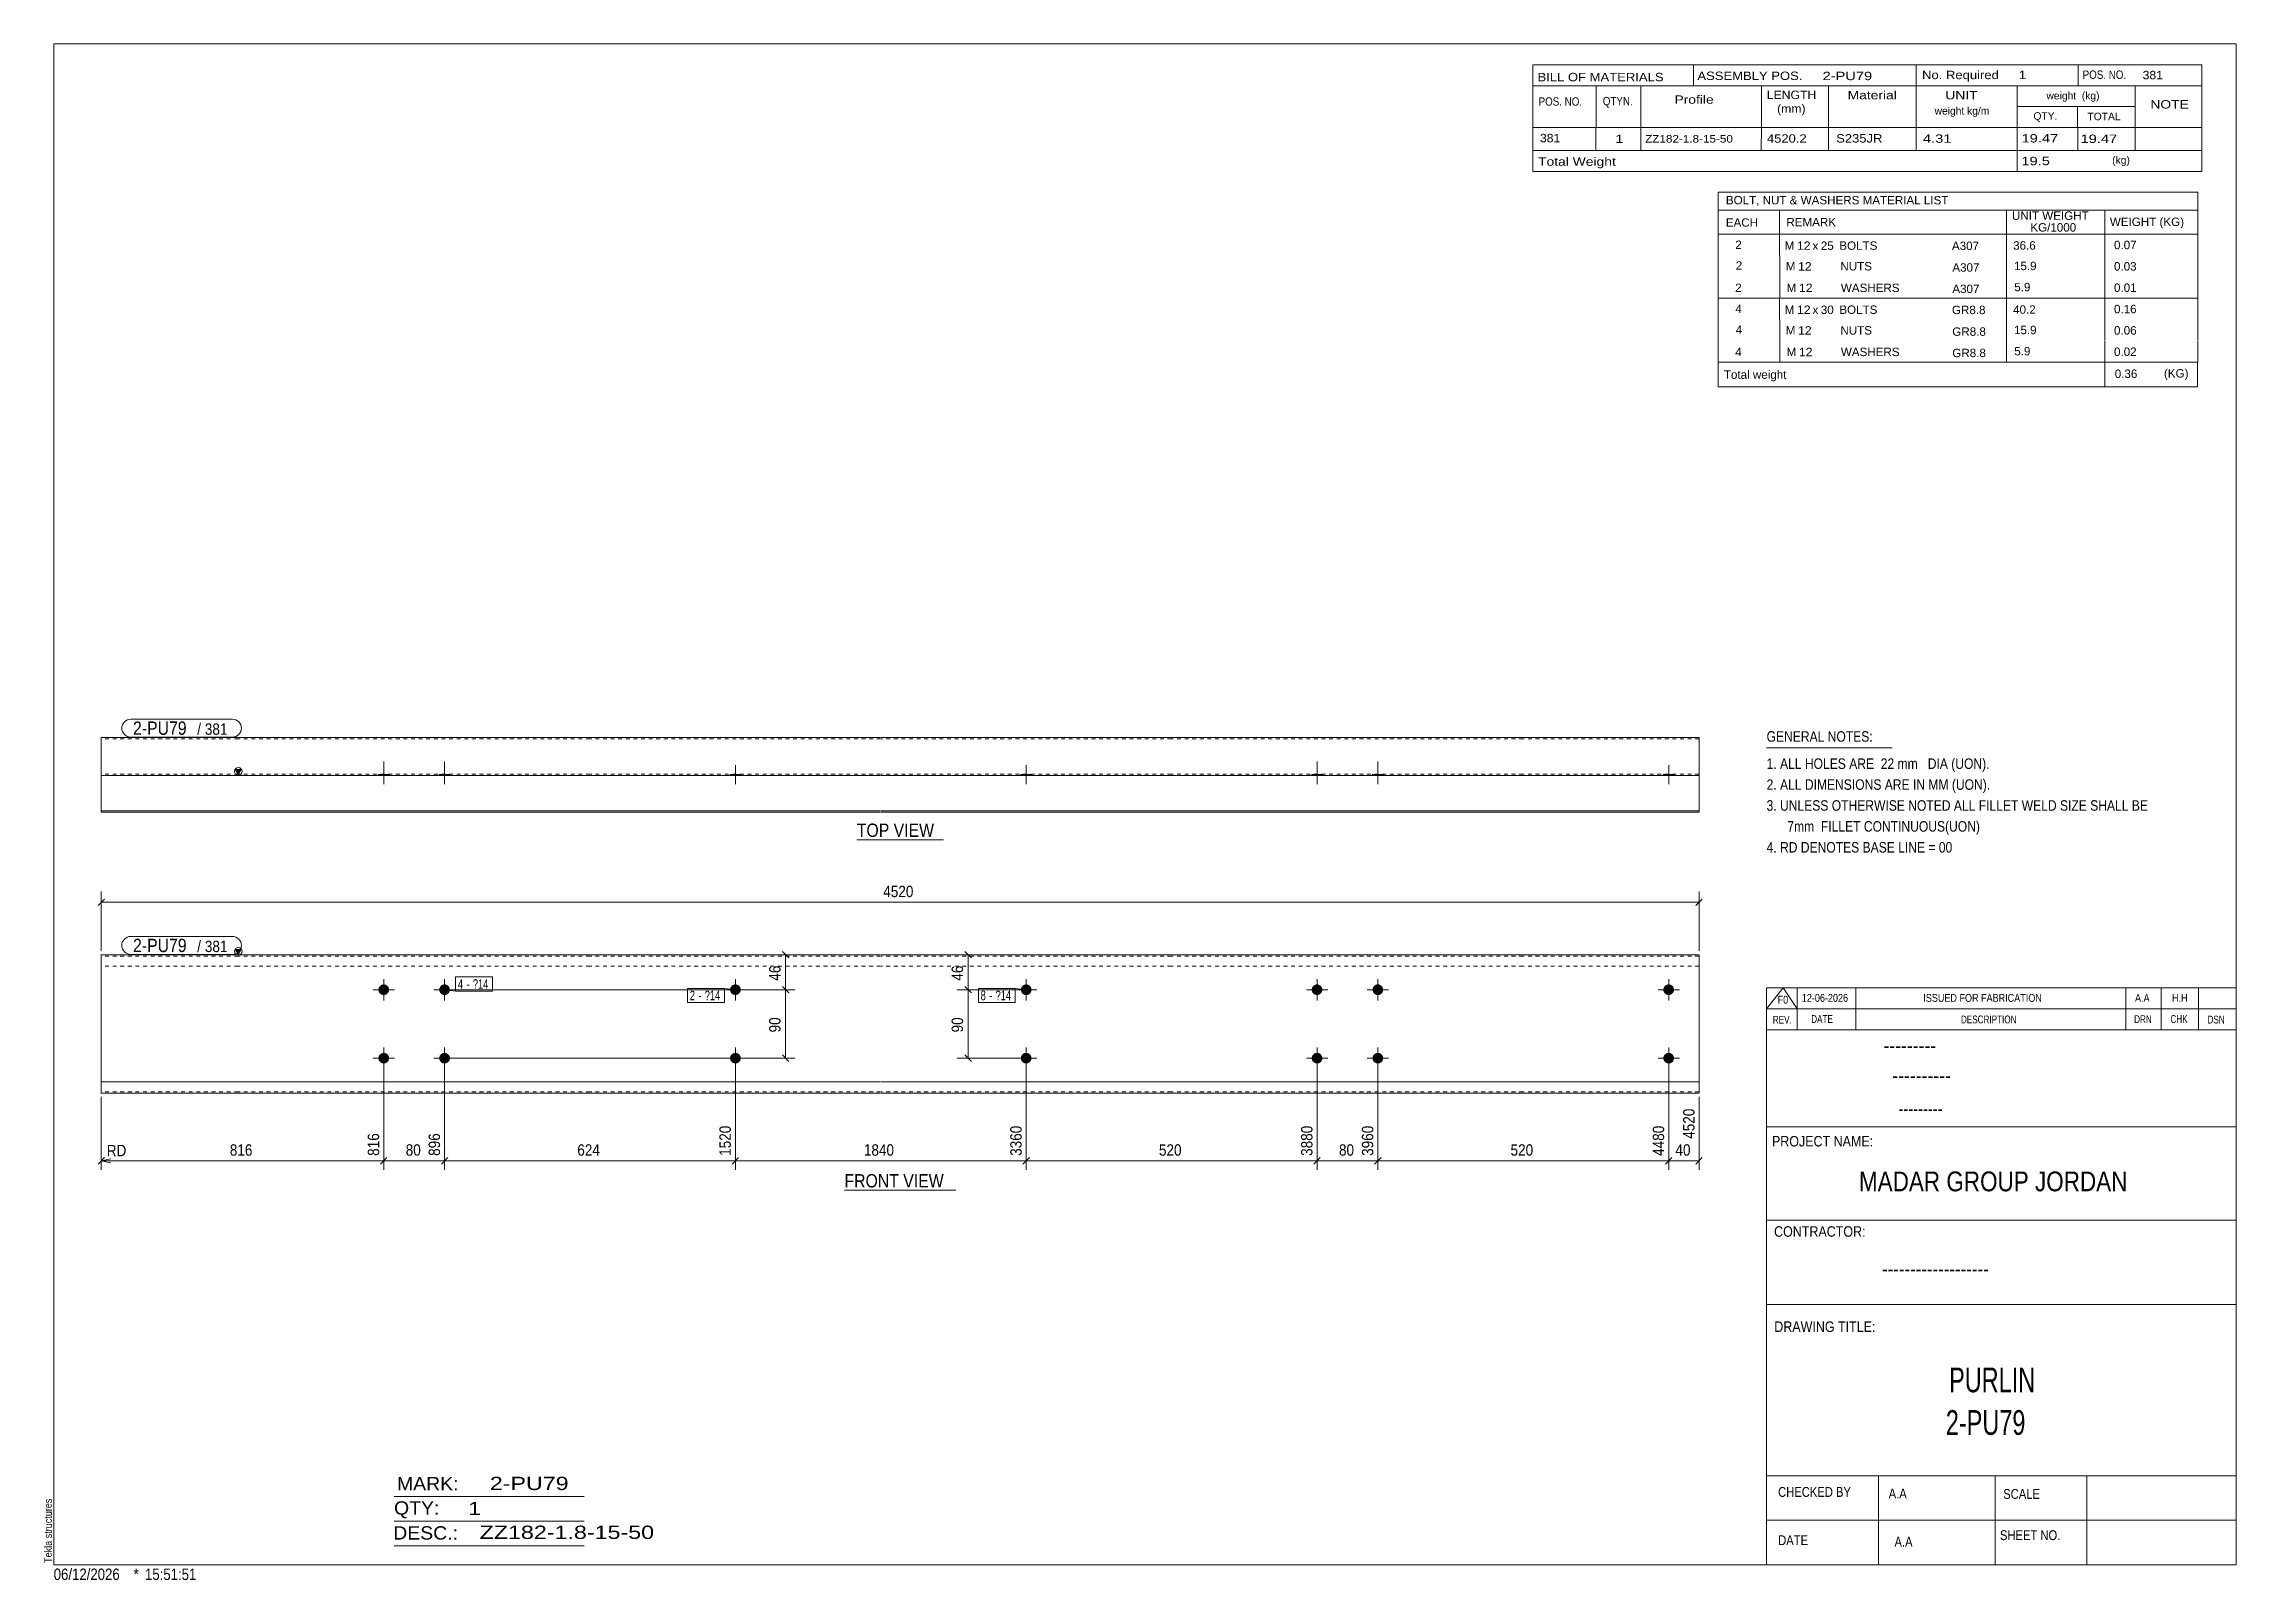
# Model space of a CAD drawing. Header units: millimetres. Extents: x 2 to 579, y 1 to 405.
import ezdxf

# ---------------------------------------------------------------- set-up
doc = ezdxf.new("R2010")
doc.units = ezdxf.units.MM
doc.linetypes.add('XKITLINE00', pattern=[0])
doc.linetypes.add('XKITLINE01', pattern=[4, 1, -1, 1, -1])
for name, color, linetype, lineweight in [('Bolt', 3, 'Continuous', 0), ('BoltMark', 7, 'Continuous', 0), ('Dimensions', 7, 'Continuous', 0), ('DrawingSheet', 5, 'Continuous', 0), ('OtherObjectType', 7, 'Continuous', 0), ('Part', 2, 'Continuous', 0), ('PartMark', 7, 'Continuous', 0)]:
    doc.layers.add(name, color=color, linetype=linetype, lineweight=lineweight)
doc.styles.add('@ARIAL_UNICODE_MS_BOLD', font='ARIAL.TTF')
doc.styles.add('ARIAL', font='ARIAL.TTF')
doc.styles.add('ARIAL_NARROW', font='ARIALN.TTF')
doc.styles.add('COMIC_SANS_MS_BOLD', font='COMICBD.TTF')
doc.styles.add('SWIS721_EX_BT', font='ARIAL.TTF')
doc.styles.add('SWISSE', font='ARIAL.TTF')

# ---------------------------------------------------------------- blocks, each defined once
blk = doc.blocks.new('*A1')
at = {"layer": 'Bolt'}
for points in [[(93.19, 156.2), (93.19, 156.17), (93.19, 156.13), (93.19, 156.1), (93.18, 156.06), (93.18, 156.03), (93.17, 156), (93.17, 155.96), (93.16, 155.93), (93.15, 155.9), (93.14, 155.86), (93.13, 155.83), (93.12, 155.8), (93.11, 155.76), (93.1, 155.73), (93.09, 155.7), (93.07, 155.67), (93.06, 155.64), (93.04, 155.61), (93.03, 155.58), (93.01, 155.55), (92.99, 155.52), (92.98, 155.49), (92.96, 155.46), (92.94, 155.43), (92.92, 155.4), (92.9, 155.37), (92.88, 155.35), (92.85, 155.32), (92.83, 155.3), (92.81, 155.27), (92.78, 155.25), (92.76, 155.22), (92.73, 155.2), (92.71, 155.18), (92.68, 155.15), (92.66, 155.13), (92.63, 155.11), (92.6, 155.09), (92.57, 155.07), (92.54, 155.05), (92.51, 155.03), (92.48, 155.02), (92.45, 155), (92.42, 154.99), (92.39, 154.97), (92.36, 154.96), (92.33, 154.94), (92.3, 154.93), (92.27, 154.92), (92.23, 154.91), (92.2, 154.9), (92.17, 154.89), (92.13, 154.88), (92.1, 154.87), (92.07, 154.86), (92.03, 154.86), (92, 154.85), (91.97, 154.85), (91.93, 154.84), (91.9, 154.84), (91.86, 154.84), (91.83, 154.84), (91.79, 154.84), (91.76, 154.84), (91.73, 154.84), (91.69, 154.84), (91.66, 154.84), (91.62, 154.85), (91.59, 154.85), (91.55, 154.86), (91.52, 154.86), (91.49, 154.87), (91.45, 154.88), (91.42, 154.89), (91.39, 154.9), (91.35, 154.91), (91.32, 154.92), (91.29, 154.93), (91.26, 154.94), (91.23, 154.96), (91.2, 154.97), (91.16, 154.99), (91.13, 155), (91.1, 155.02), (91.07, 155.03), (91.04, 155.05), (91.02, 155.07), (90.99, 155.09), (90.96, 155.11), (90.93, 155.13), (90.91, 155.15), (90.88, 155.18), (90.85, 155.2), (90.83, 155.22), (90.8, 155.25), (90.78, 155.27), (90.76, 155.3), (90.73, 155.32), (90.71, 155.35), (90.69, 155.37), (90.67, 155.4), (90.65, 155.43), (90.63, 155.46), (90.61, 155.49), (90.59, 155.52), (90.58, 155.55), (90.56, 155.58), (90.54, 155.61), (90.53, 155.64), (90.51, 155.67), (90.5, 155.7), (90.49, 155.73), (90.48, 155.76), (90.46, 155.8), (90.45, 155.83), (90.44, 155.86), (90.44, 155.9), (90.43, 155.93), (90.42, 155.96), (90.41, 156), (90.41, 156.03), (90.4, 156.06), (90.4, 156.1), (90.4, 156.13), (90.4, 156.17), (90.39, 156.2), (90.39, 156.24), (90.39, 156.27), (90.4, 156.3), (90.4, 156.34), (90.4, 156.37), (90.4, 156.41), (90.41, 156.44), (90.41, 156.48), (90.42, 156.51), (90.43, 156.54), (90.44, 156.58), (90.44, 156.61), (90.45, 156.64), (90.46, 156.67), (90.48, 156.71), (90.49, 156.74), (90.5, 156.77), (90.51, 156.8), (90.53, 156.83), (90.54, 156.87), (90.56, 156.9), (90.58, 156.93), (90.59, 156.96), (90.61, 156.98), (90.63, 157.01), (90.65, 157.04), (90.67, 157.07), (90.69, 157.1), (90.71, 157.12), (90.73, 157.15), (90.76, 157.18), (90.78, 157.2), (90.8, 157.23), (90.83, 157.25), (90.85, 157.27), (90.88, 157.3), (90.91, 157.32), (90.93, 157.34), (90.96, 157.36), (90.99, 157.38), (91.02, 157.4), (91.04, 157.42), (91.07, 157.44), (91.1, 157.45), (91.13, 157.47), (91.16, 157.49), (91.2, 157.5), (91.23, 157.52), (91.26, 157.53), (91.29, 157.54), (91.32, 157.55), (91.35, 157.57), (91.39, 157.58), (91.42, 157.59), (91.45, 157.59), (91.49, 157.6), (91.52, 157.61), (91.55, 157.62), (91.59, 157.62), (91.62, 157.63), (91.66, 157.63), (91.69, 157.63), (91.73, 157.63), (91.76, 157.64), (91.79, 157.64), (91.83, 157.64), (91.86, 157.63), (91.9, 157.63), (91.93, 157.63), (91.97, 157.63), (92, 157.62), (92.03, 157.62), (92.07, 157.61), (92.1, 157.6), (92.13, 157.59), (92.17, 157.59), (92.2, 157.58), (92.23, 157.57), (92.27, 157.55), (92.3, 157.54), (92.33, 157.53), (92.36, 157.52), (92.39, 157.5), (92.42, 157.49), (92.45, 157.47), (92.48, 157.45), (92.51, 157.44), (92.54, 157.42), (92.57, 157.4), (92.6, 157.38), (92.63, 157.36), (92.66, 157.34), (92.68, 157.32), (92.71, 157.3), (92.73, 157.27), (92.76, 157.25), (92.78, 157.23), (92.81, 157.2), (92.83, 157.18), (92.85, 157.15), (92.88, 157.12), (92.9, 157.1), (92.92, 157.07), (92.94, 157.04), (92.96, 157.01), (92.98, 156.98), (92.99, 156.96), (93.01, 156.93), (93.03, 156.9), (93.04, 156.87), (93.06, 156.83), (93.07, 156.8), (93.09, 156.77), (93.1, 156.74), (93.11, 156.71), (93.12, 156.67), (93.13, 156.64), (93.14, 156.61), (93.15, 156.58), (93.16, 156.54), (93.17, 156.51), (93.17, 156.48), (93.18, 156.44), (93.18, 156.41), (93.19, 156.37), (93.19, 156.34), (93.19, 156.3), (93.19, 156.27), (93.19, 156.24)], [(109.19, 156.2), (109.19, 156.17), (109.19, 156.13), (109.19, 156.1), (109.18, 156.06), (109.18, 156.03), (109.17, 156), (109.17, 155.96), (109.16, 155.93), (109.15, 155.9), (109.14, 155.86), (109.13, 155.83), (109.12, 155.8), (109.11, 155.76), (109.1, 155.73), (109.09, 155.7), (109.07, 155.67), (109.06, 155.64), (109.04, 155.61), (109.03, 155.58), (109.01, 155.55), (108.99, 155.52), (108.98, 155.49), (108.96, 155.46), (108.94, 155.43), (108.92, 155.4), (108.9, 155.37), (108.88, 155.35), (108.85, 155.32), (108.83, 155.3), (108.81, 155.27), (108.78, 155.25), (108.76, 155.22), (108.73, 155.2), (108.71, 155.18), (108.68, 155.15), (108.66, 155.13), (108.63, 155.11), (108.6, 155.09), (108.57, 155.07), (108.54, 155.05), (108.51, 155.03), (108.48, 155.02), (108.45, 155), (108.42, 154.99), (108.39, 154.97), (108.36, 154.96), (108.33, 154.94), (108.3, 154.93), (108.27, 154.92), (108.23, 154.91), (108.2, 154.9), (108.17, 154.89), (108.13, 154.88), (108.1, 154.87), (108.07, 154.86), (108.03, 154.86), (108, 154.85), (107.97, 154.85), (107.93, 154.84), (107.9, 154.84), (107.86, 154.84), (107.83, 154.84), (107.79, 154.84), (107.76, 154.84), (107.73, 154.84), (107.69, 154.84), (107.66, 154.84), (107.62, 154.85), (107.59, 154.85), (107.55, 154.86), (107.52, 154.86), (107.49, 154.87), (107.45, 154.88), (107.42, 154.89), (107.39, 154.9), (107.35, 154.91), (107.32, 154.92), (107.29, 154.93), (107.26, 154.94), (107.23, 154.96), (107.2, 154.97), (107.16, 154.99), (107.13, 155), (107.1, 155.02), (107.07, 155.03), (107.04, 155.05), (107.02, 155.07), (106.99, 155.09), (106.96, 155.11), (106.93, 155.13), (106.91, 155.15), (106.88, 155.18), (106.85, 155.2), (106.83, 155.22), (106.8, 155.25), (106.78, 155.27), (106.76, 155.3), (106.73, 155.32), (106.71, 155.35), (106.69, 155.37), (106.67, 155.4), (106.65, 155.43), (106.63, 155.46), (106.61, 155.49), (106.59, 155.52), (106.58, 155.55), (106.56, 155.58), (106.54, 155.61), (106.53, 155.64), (106.51, 155.67), (106.5, 155.7), (106.49, 155.73), (106.48, 155.76), (106.46, 155.8), (106.45, 155.83), (106.44, 155.86), (106.44, 155.9), (106.43, 155.93), (106.42, 155.96), (106.41, 156), (106.41, 156.03), (106.4, 156.06), (106.4, 156.1), (106.4, 156.13), (106.4, 156.17), (106.39, 156.2), (106.39, 156.24), (106.39, 156.27), (106.4, 156.3), (106.4, 156.34), (106.4, 156.37), (106.4, 156.41), (106.41, 156.44), (106.41, 156.48), (106.42, 156.51), (106.43, 156.54), (106.44, 156.58), (106.44, 156.61), (106.45, 156.64), (106.46, 156.67), (106.48, 156.71), (106.49, 156.74), (106.5, 156.77), (106.51, 156.8), (106.53, 156.83), (106.54, 156.87), (106.56, 156.9), (106.58, 156.93), (106.59, 156.96), (106.61, 156.98), (106.63, 157.01), (106.65, 157.04), (106.67, 157.07), (106.69, 157.1), (106.71, 157.12), (106.73, 157.15), (106.76, 157.18), (106.78, 157.2), (106.8, 157.23), (106.83, 157.25), (106.85, 157.27), (106.88, 157.3), (106.91, 157.32), (106.93, 157.34), (106.96, 157.36), (106.99, 157.38), (107.02, 157.4), (107.04, 157.42), (107.07, 157.44), (107.1, 157.45), (107.13, 157.47), (107.16, 157.49), (107.2, 157.5), (107.23, 157.52), (107.26, 157.53), (107.29, 157.54), (107.32, 157.55), (107.35, 157.57), (107.39, 157.58), (107.42, 157.59), (107.45, 157.59), (107.49, 157.6), (107.52, 157.61), (107.55, 157.62), (107.59, 157.62), (107.62, 157.63), (107.66, 157.63), (107.69, 157.63), (107.73, 157.63), (107.76, 157.64), (107.79, 157.64), (107.83, 157.64), (107.86, 157.63), (107.9, 157.63), (107.93, 157.63), (107.97, 157.63), (108, 157.62), (108.03, 157.62), (108.07, 157.61), (108.1, 157.6), (108.13, 157.59), (108.17, 157.59), (108.2, 157.58), (108.23, 157.57), (108.27, 157.55), (108.3, 157.54), (108.33, 157.53), (108.36, 157.52), (108.39, 157.5), (108.42, 157.49), (108.45, 157.47), (108.48, 157.45), (108.51, 157.44), (108.54, 157.42), (108.57, 157.4), (108.6, 157.38), (108.63, 157.36), (108.66, 157.34), (108.68, 157.32), (108.71, 157.3), (108.73, 157.27), (108.76, 157.25), (108.78, 157.23), (108.81, 157.2), (108.83, 157.18), (108.85, 157.15), (108.88, 157.12), (108.9, 157.1), (108.92, 157.07), (108.94, 157.04), (108.96, 157.01), (108.98, 156.98), (108.99, 156.96), (109.01, 156.93), (109.03, 156.9), (109.04, 156.87), (109.06, 156.83), (109.07, 156.8), (109.09, 156.77), (109.1, 156.74), (109.11, 156.71), (109.12, 156.67), (109.13, 156.64), (109.14, 156.61), (109.15, 156.58), (109.16, 156.54), (109.17, 156.51), (109.17, 156.48), (109.18, 156.44), (109.18, 156.41), (109.19, 156.37), (109.19, 156.34), (109.19, 156.3), (109.19, 156.27), (109.19, 156.24)], [(93.19, 138.2), (93.19, 138.17), (93.19, 138.13), (93.19, 138.1), (93.18, 138.06), (93.18, 138.03), (93.17, 138), (93.17, 137.96), (93.16, 137.93), (93.15, 137.9), (93.14, 137.86), (93.13, 137.83), (93.12, 137.8), (93.11, 137.76), (93.1, 137.73), (93.09, 137.7), (93.07, 137.67), (93.06, 137.64), (93.04, 137.61), (93.03, 137.58), (93.01, 137.55), (92.99, 137.52), (92.98, 137.49), (92.96, 137.46), (92.94, 137.43), (92.92, 137.4), (92.9, 137.37), (92.88, 137.35), (92.85, 137.32), (92.83, 137.3), (92.81, 137.27), (92.78, 137.25), (92.76, 137.22), (92.73, 137.2), (92.71, 137.18), (92.68, 137.15), (92.66, 137.13), (92.63, 137.11), (92.6, 137.09), (92.57, 137.07), (92.54, 137.05), (92.51, 137.03), (92.48, 137.02), (92.45, 137), (92.42, 136.99), (92.39, 136.97), (92.36, 136.96), (92.33, 136.94), (92.3, 136.93), (92.27, 136.92), (92.23, 136.91), (92.2, 136.9), (92.17, 136.89), (92.13, 136.88), (92.1, 136.87), (92.07, 136.86), (92.03, 136.86), (92, 136.85), (91.97, 136.85), (91.93, 136.84), (91.9, 136.84), (91.86, 136.84), (91.83, 136.84), (91.79, 136.84), (91.76, 136.84), (91.73, 136.84), (91.69, 136.84), (91.66, 136.84), (91.62, 136.85), (91.59, 136.85), (91.55, 136.86), (91.52, 136.86), (91.49, 136.87), (91.45, 136.88), (91.42, 136.89), (91.39, 136.9), (91.35, 136.91), (91.32, 136.92), (91.29, 136.93), (91.26, 136.94), (91.23, 136.96), (91.2, 136.97), (91.16, 136.99), (91.13, 137), (91.1, 137.02), (91.07, 137.03), (91.04, 137.05), (91.02, 137.07), (90.99, 137.09), (90.96, 137.11), (90.93, 137.13), (90.91, 137.15), (90.88, 137.18), (90.85, 137.2), (90.83, 137.22), (90.8, 137.25), (90.78, 137.27), (90.76, 137.3), (90.73, 137.32), (90.71, 137.35), (90.69, 137.37), (90.67, 137.4), (90.65, 137.43), (90.63, 137.46), (90.61, 137.49), (90.59, 137.52), (90.58, 137.55), (90.56, 137.58), (90.54, 137.61), (90.53, 137.64), (90.51, 137.67), (90.5, 137.7), (90.49, 137.73), (90.48, 137.76), (90.46, 137.8), (90.45, 137.83), (90.44, 137.86), (90.44, 137.9), (90.43, 137.93), (90.42, 137.96), (90.41, 138), (90.41, 138.03), (90.4, 138.06), (90.4, 138.1), (90.4, 138.13), (90.4, 138.17), (90.39, 138.2), (90.39, 138.24), (90.39, 138.27), (90.4, 138.3), (90.4, 138.34), (90.4, 138.37), (90.4, 138.41), (90.41, 138.44), (90.41, 138.48), (90.42, 138.51), (90.43, 138.54), (90.44, 138.58), (90.44, 138.61), (90.45, 138.64), (90.46, 138.67), (90.48, 138.71), (90.49, 138.74), (90.5, 138.77), (90.51, 138.8), (90.53, 138.83), (90.54, 138.87), (90.56, 138.9), (90.58, 138.93), (90.59, 138.96), (90.61, 138.98), (90.63, 139.01), (90.65, 139.04), (90.67, 139.07), (90.69, 139.1), (90.71, 139.12), (90.73, 139.15), (90.76, 139.18), (90.78, 139.2), (90.8, 139.23), (90.83, 139.25), (90.85, 139.27), (90.88, 139.3), (90.91, 139.32), (90.93, 139.34), (90.96, 139.36), (90.99, 139.38), (91.02, 139.4), (91.04, 139.42), (91.07, 139.44), (91.1, 139.45), (91.13, 139.47), (91.16, 139.49), (91.2, 139.5), (91.23, 139.52), (91.26, 139.53), (91.29, 139.54), (91.32, 139.55), (91.35, 139.57), (91.39, 139.58), (91.42, 139.59), (91.45, 139.59), (91.49, 139.6), (91.52, 139.61), (91.55, 139.62), (91.59, 139.62), (91.62, 139.63), (91.66, 139.63), (91.69, 139.63), (91.73, 139.63), (91.76, 139.64), (91.79, 139.64), (91.83, 139.64), (91.86, 139.63), (91.9, 139.63), (91.93, 139.63), (91.97, 139.63), (92, 139.62), (92.03, 139.62), (92.07, 139.61), (92.1, 139.6), (92.13, 139.59), (92.17, 139.59), (92.2, 139.58), (92.23, 139.57), (92.27, 139.55), (92.3, 139.54), (92.33, 139.53), (92.36, 139.52), (92.39, 139.5), (92.42, 139.49), (92.45, 139.47), (92.48, 139.45), (92.51, 139.44), (92.54, 139.42), (92.57, 139.4), (92.6, 139.38), (92.63, 139.36), (92.66, 139.34), (92.68, 139.32), (92.71, 139.3), (92.73, 139.27), (92.76, 139.25), (92.78, 139.23), (92.81, 139.2), (92.83, 139.18), (92.85, 139.15), (92.88, 139.12), (92.9, 139.1), (92.92, 139.07), (92.94, 139.04), (92.96, 139.01), (92.98, 138.98), (92.99, 138.96), (93.01, 138.93), (93.03, 138.9), (93.04, 138.87), (93.06, 138.83), (93.07, 138.8), (93.09, 138.77), (93.1, 138.74), (93.11, 138.71), (93.12, 138.67), (93.13, 138.64), (93.14, 138.61), (93.15, 138.58), (93.16, 138.54), (93.17, 138.51), (93.17, 138.48), (93.18, 138.44), (93.18, 138.41), (93.19, 138.37), (93.19, 138.34), (93.19, 138.3), (93.19, 138.27), (93.19, 138.24)], [(109.19, 138.2), (109.19, 138.17), (109.19, 138.13), (109.19, 138.1), (109.18, 138.06), (109.18, 138.03), (109.17, 138), (109.17, 137.96), (109.16, 137.93), (109.15, 137.9), (109.14, 137.86), (109.13, 137.83), (109.12, 137.8), (109.11, 137.76), (109.1, 137.73), (109.09, 137.7), (109.07, 137.67), (109.06, 137.64), (109.04, 137.61), (109.03, 137.58), (109.01, 137.55), (108.99, 137.52), (108.98, 137.49), (108.96, 137.46), (108.94, 137.43), (108.92, 137.4), (108.9, 137.37), (108.88, 137.35), (108.85, 137.32), (108.83, 137.3), (108.81, 137.27), (108.78, 137.25), (108.76, 137.22), (108.73, 137.2), (108.71, 137.18), (108.68, 137.15), (108.66, 137.13), (108.63, 137.11), (108.6, 137.09), (108.57, 137.07), (108.54, 137.05), (108.51, 137.03), (108.48, 137.02), (108.45, 137), (108.42, 136.99), (108.39, 136.97), (108.36, 136.96), (108.33, 136.94), (108.3, 136.93), (108.27, 136.92), (108.23, 136.91), (108.2, 136.9), (108.17, 136.89), (108.13, 136.88), (108.1, 136.87), (108.07, 136.86), (108.03, 136.86), (108, 136.85), (107.97, 136.85), (107.93, 136.84), (107.9, 136.84), (107.86, 136.84), (107.83, 136.84), (107.79, 136.84), (107.76, 136.84), (107.73, 136.84), (107.69, 136.84), (107.66, 136.84), (107.62, 136.85), (107.59, 136.85), (107.55, 136.86), (107.52, 136.86), (107.49, 136.87), (107.45, 136.88), (107.42, 136.89), (107.39, 136.9), (107.35, 136.91), (107.32, 136.92), (107.29, 136.93), (107.26, 136.94), (107.23, 136.96), (107.2, 136.97), (107.16, 136.99), (107.13, 137), (107.1, 137.02), (107.07, 137.03), (107.04, 137.05), (107.02, 137.07), (106.99, 137.09), (106.96, 137.11), (106.93, 137.13), (106.91, 137.15), (106.88, 137.18), (106.85, 137.2), (106.83, 137.22), (106.8, 137.25), (106.78, 137.27), (106.76, 137.3), (106.73, 137.32), (106.71, 137.35), (106.69, 137.37), (106.67, 137.4), (106.65, 137.43), (106.63, 137.46), (106.61, 137.49), (106.59, 137.52), (106.58, 137.55), (106.56, 137.58), (106.54, 137.61), (106.53, 137.64), (106.51, 137.67), (106.5, 137.7), (106.49, 137.73), (106.48, 137.76), (106.46, 137.8), (106.45, 137.83), (106.44, 137.86), (106.44, 137.9), (106.43, 137.93), (106.42, 137.96), (106.41, 138), (106.41, 138.03), (106.4, 138.06), (106.4, 138.1), (106.4, 138.13), (106.4, 138.17), (106.39, 138.2), (106.39, 138.24), (106.39, 138.27), (106.4, 138.3), (106.4, 138.34), (106.4, 138.37), (106.4, 138.41), (106.41, 138.44), (106.41, 138.48), (106.42, 138.51), (106.43, 138.54), (106.44, 138.58), (106.44, 138.61), (106.45, 138.64), (106.46, 138.67), (106.48, 138.71), (106.49, 138.74), (106.5, 138.77), (106.51, 138.8), (106.53, 138.83), (106.54, 138.87), (106.56, 138.9), (106.58, 138.93), (106.59, 138.96), (106.61, 138.98), (106.63, 139.01), (106.65, 139.04), (106.67, 139.07), (106.69, 139.1), (106.71, 139.12), (106.73, 139.15), (106.76, 139.18), (106.78, 139.2), (106.8, 139.23), (106.83, 139.25), (106.85, 139.27), (106.88, 139.3), (106.91, 139.32), (106.93, 139.34), (106.96, 139.36), (106.99, 139.38), (107.02, 139.4), (107.04, 139.42), (107.07, 139.44), (107.1, 139.45), (107.13, 139.47), (107.16, 139.49), (107.2, 139.5), (107.23, 139.52), (107.26, 139.53), (107.29, 139.54), (107.32, 139.55), (107.35, 139.57), (107.39, 139.58), (107.42, 139.59), (107.45, 139.59), (107.49, 139.6), (107.52, 139.61), (107.55, 139.62), (107.59, 139.62), (107.62, 139.63), (107.66, 139.63), (107.69, 139.63), (107.73, 139.63), (107.76, 139.64), (107.79, 139.64), (107.83, 139.64), (107.86, 139.63), (107.9, 139.63), (107.93, 139.63), (107.97, 139.63), (108, 139.62), (108.03, 139.62), (108.07, 139.61), (108.1, 139.6), (108.13, 139.59), (108.17, 139.59), (108.2, 139.58), (108.23, 139.57), (108.27, 139.55), (108.3, 139.54), (108.33, 139.53), (108.36, 139.52), (108.39, 139.5), (108.42, 139.49), (108.45, 139.47), (108.48, 139.45), (108.51, 139.44), (108.54, 139.42), (108.57, 139.4), (108.6, 139.38), (108.63, 139.36), (108.66, 139.34), (108.68, 139.32), (108.71, 139.3), (108.73, 139.27), (108.76, 139.25), (108.78, 139.23), (108.81, 139.2), (108.83, 139.18), (108.85, 139.15), (108.88, 139.12), (108.9, 139.1), (108.92, 139.07), (108.94, 139.04), (108.96, 139.01), (108.98, 138.98), (108.99, 138.96), (109.01, 138.93), (109.03, 138.9), (109.04, 138.87), (109.06, 138.83), (109.07, 138.8), (109.09, 138.77), (109.1, 138.74), (109.11, 138.71), (109.12, 138.67), (109.13, 138.64), (109.14, 138.61), (109.15, 138.58), (109.16, 138.54), (109.17, 138.51), (109.17, 138.48), (109.18, 138.44), (109.18, 138.41), (109.19, 138.37), (109.19, 138.34), (109.19, 138.3), (109.19, 138.27), (109.19, 138.24)]]:
    blk.add_hatch(color=3, dxfattribs=at).paths.add_polyline_path(points, flags=17)
at = {"layer": 'Bolt', "color": 3, "linetype": 'XKITLINE00', "lineweight": 0}
for p, q in [((94.59, 156.24), (88.99, 156.24)), ((91.79, 159.04), (91.79, 153.44)), ((110.59, 156.24), (104.99, 156.24)), ((107.79, 159.04), (107.79, 153.44)), ((91.79, 141.04), (91.79, 135.44)), ((107.79, 141.04), (107.79, 135.44)), ((94.59, 138.24), (88.99, 138.24)), ((110.59, 138.24), (104.99, 138.24))]:
    blk.add_line(p, q, dxfattribs=at)
blk = doc.blocks.new('*A2')
at = {"layer": 'Bolt'}
for points in [[(185.68, 156.2), (185.68, 156.17), (185.68, 156.13), (185.68, 156.1), (185.67, 156.06), (185.67, 156.03), (185.66, 156), (185.65, 155.96), (185.65, 155.93), (185.64, 155.9), (185.63, 155.86), (185.62, 155.83), (185.61, 155.8), (185.6, 155.76), (185.59, 155.73), (185.58, 155.7), (185.56, 155.67), (185.55, 155.64), (185.53, 155.61), (185.52, 155.58), (185.5, 155.55), (185.48, 155.52), (185.46, 155.49), (185.45, 155.46), (185.43, 155.43), (185.41, 155.4), (185.39, 155.37), (185.36, 155.35), (185.34, 155.32), (185.32, 155.3), (185.3, 155.27), (185.27, 155.25), (185.25, 155.22), (185.22, 155.2), (185.2, 155.18), (185.17, 155.15), (185.14, 155.13), (185.12, 155.11), (185.09, 155.09), (185.06, 155.07), (185.03, 155.05), (185, 155.03), (184.97, 155.02), (184.94, 155), (184.91, 154.99), (184.88, 154.97), (184.85, 154.96), (184.82, 154.94), (184.79, 154.93), (184.75, 154.92), (184.72, 154.91), (184.69, 154.9), (184.66, 154.89), (184.62, 154.88), (184.59, 154.87), (184.55, 154.86), (184.52, 154.86), (184.49, 154.85), (184.45, 154.85), (184.42, 154.84), (184.38, 154.84), (184.35, 154.84), (184.32, 154.84), (184.28, 154.84), (184.25, 154.84), (184.21, 154.84), (184.18, 154.84), (184.14, 154.84), (184.11, 154.85), (184.08, 154.85), (184.04, 154.86), (184.01, 154.86), (183.98, 154.87), (183.94, 154.88), (183.91, 154.89), (183.88, 154.9), (183.84, 154.91), (183.81, 154.92), (183.78, 154.93), (183.75, 154.94), (183.71, 154.96), (183.68, 154.97), (183.65, 154.99), (183.62, 155), (183.59, 155.02), (183.56, 155.03), (183.53, 155.05), (183.5, 155.07), (183.48, 155.09), (183.45, 155.11), (183.42, 155.13), (183.39, 155.15), (183.37, 155.18), (183.34, 155.2), (183.32, 155.22), (183.29, 155.25), (183.27, 155.27), (183.24, 155.3), (183.22, 155.32), (183.2, 155.35), (183.18, 155.37), (183.16, 155.4), (183.14, 155.43), (183.12, 155.46), (183.1, 155.49), (183.08, 155.52), (183.06, 155.55), (183.05, 155.58), (183.03, 155.61), (183.02, 155.64), (183, 155.67), (182.99, 155.7), (182.98, 155.73), (182.96, 155.76), (182.95, 155.8), (182.94, 155.83), (182.93, 155.86), (182.92, 155.9), (182.92, 155.93), (182.91, 155.96), (182.9, 156), (182.9, 156.03), (182.89, 156.06), (182.89, 156.1), (182.89, 156.13), (182.88, 156.17), (182.88, 156.2), (182.88, 156.24), (182.88, 156.27), (182.88, 156.3), (182.89, 156.34), (182.89, 156.37), (182.89, 156.41), (182.9, 156.44), (182.9, 156.48), (182.91, 156.51), (182.92, 156.54), (182.92, 156.58), (182.93, 156.61), (182.94, 156.64), (182.95, 156.67), (182.96, 156.71), (182.98, 156.74), (182.99, 156.77), (183, 156.8), (183.02, 156.83), (183.03, 156.87), (183.05, 156.9), (183.06, 156.93), (183.08, 156.96), (183.1, 156.98), (183.12, 157.01), (183.14, 157.04), (183.16, 157.07), (183.18, 157.1), (183.2, 157.12), (183.22, 157.15), (183.24, 157.18), (183.27, 157.2), (183.29, 157.23), (183.32, 157.25), (183.34, 157.27), (183.37, 157.3), (183.39, 157.32), (183.42, 157.34), (183.45, 157.36), (183.48, 157.38), (183.5, 157.4), (183.53, 157.42), (183.56, 157.44), (183.59, 157.45), (183.62, 157.47), (183.65, 157.49), (183.68, 157.5), (183.71, 157.52), (183.75, 157.53), (183.78, 157.54), (183.81, 157.55), (183.84, 157.57), (183.88, 157.58), (183.91, 157.59), (183.94, 157.59), (183.98, 157.6), (184.01, 157.61), (184.04, 157.62), (184.08, 157.62), (184.11, 157.63), (184.14, 157.63), (184.18, 157.63), (184.21, 157.63), (184.25, 157.64), (184.28, 157.64), (184.32, 157.64), (184.35, 157.63), (184.38, 157.63), (184.42, 157.63), (184.45, 157.63), (184.49, 157.62), (184.52, 157.62), (184.55, 157.61), (184.59, 157.6), (184.62, 157.59), (184.66, 157.59), (184.69, 157.58), (184.72, 157.57), (184.75, 157.55), (184.79, 157.54), (184.82, 157.53), (184.85, 157.52), (184.88, 157.5), (184.91, 157.49), (184.94, 157.47), (184.97, 157.45), (185, 157.44), (185.03, 157.42), (185.06, 157.4), (185.09, 157.38), (185.12, 157.36), (185.14, 157.34), (185.17, 157.32), (185.2, 157.3), (185.22, 157.27), (185.25, 157.25), (185.27, 157.23), (185.3, 157.2), (185.32, 157.18), (185.34, 157.15), (185.36, 157.12), (185.39, 157.1), (185.41, 157.07), (185.43, 157.04), (185.45, 157.01), (185.46, 156.98), (185.48, 156.96), (185.5, 156.93), (185.52, 156.9), (185.53, 156.87), (185.55, 156.83), (185.56, 156.8), (185.58, 156.77), (185.59, 156.74), (185.6, 156.71), (185.61, 156.67), (185.62, 156.64), (185.63, 156.61), (185.64, 156.58), (185.65, 156.54), (185.65, 156.51), (185.66, 156.48), (185.67, 156.44), (185.67, 156.41), (185.68, 156.37), (185.68, 156.34), (185.68, 156.3), (185.68, 156.27), (185.68, 156.24)], [(185.68, 138.2), (185.68, 138.17), (185.68, 138.13), (185.68, 138.1), (185.67, 138.06), (185.67, 138.03), (185.66, 138), (185.65, 137.96), (185.65, 137.93), (185.64, 137.9), (185.63, 137.86), (185.62, 137.83), (185.61, 137.8), (185.6, 137.76), (185.59, 137.73), (185.58, 137.7), (185.56, 137.67), (185.55, 137.64), (185.53, 137.61), (185.52, 137.58), (185.5, 137.55), (185.48, 137.52), (185.46, 137.49), (185.45, 137.46), (185.43, 137.43), (185.41, 137.4), (185.39, 137.37), (185.36, 137.35), (185.34, 137.32), (185.32, 137.3), (185.3, 137.27), (185.27, 137.25), (185.25, 137.22), (185.22, 137.2), (185.2, 137.18), (185.17, 137.15), (185.14, 137.13), (185.12, 137.11), (185.09, 137.09), (185.06, 137.07), (185.03, 137.05), (185, 137.03), (184.97, 137.02), (184.94, 137), (184.91, 136.99), (184.88, 136.97), (184.85, 136.96), (184.82, 136.94), (184.79, 136.93), (184.75, 136.92), (184.72, 136.91), (184.69, 136.9), (184.66, 136.89), (184.62, 136.88), (184.59, 136.87), (184.55, 136.86), (184.52, 136.86), (184.49, 136.85), (184.45, 136.85), (184.42, 136.84), (184.38, 136.84), (184.35, 136.84), (184.32, 136.84), (184.28, 136.84), (184.25, 136.84), (184.21, 136.84), (184.18, 136.84), (184.14, 136.84), (184.11, 136.85), (184.08, 136.85), (184.04, 136.86), (184.01, 136.86), (183.98, 136.87), (183.94, 136.88), (183.91, 136.89), (183.88, 136.9), (183.84, 136.91), (183.81, 136.92), (183.78, 136.93), (183.75, 136.94), (183.71, 136.96), (183.68, 136.97), (183.65, 136.99), (183.62, 137), (183.59, 137.02), (183.56, 137.03), (183.53, 137.05), (183.5, 137.07), (183.48, 137.09), (183.45, 137.11), (183.42, 137.13), (183.39, 137.15), (183.37, 137.18), (183.34, 137.2), (183.32, 137.22), (183.29, 137.25), (183.27, 137.27), (183.24, 137.3), (183.22, 137.32), (183.2, 137.35), (183.18, 137.37), (183.16, 137.4), (183.14, 137.43), (183.12, 137.46), (183.1, 137.49), (183.08, 137.52), (183.06, 137.55), (183.05, 137.58), (183.03, 137.61), (183.02, 137.64), (183, 137.67), (182.99, 137.7), (182.98, 137.73), (182.96, 137.76), (182.95, 137.8), (182.94, 137.83), (182.93, 137.86), (182.92, 137.9), (182.92, 137.93), (182.91, 137.96), (182.9, 138), (182.9, 138.03), (182.89, 138.06), (182.89, 138.1), (182.89, 138.13), (182.88, 138.17), (182.88, 138.2), (182.88, 138.24), (182.88, 138.27), (182.88, 138.3), (182.89, 138.34), (182.89, 138.37), (182.89, 138.41), (182.9, 138.44), (182.9, 138.48), (182.91, 138.51), (182.92, 138.54), (182.92, 138.58), (182.93, 138.61), (182.94, 138.64), (182.95, 138.67), (182.96, 138.71), (182.98, 138.74), (182.99, 138.77), (183, 138.8), (183.02, 138.83), (183.03, 138.87), (183.05, 138.9), (183.06, 138.93), (183.08, 138.96), (183.1, 138.98), (183.12, 139.01), (183.14, 139.04), (183.16, 139.07), (183.18, 139.1), (183.2, 139.12), (183.22, 139.15), (183.24, 139.18), (183.27, 139.2), (183.29, 139.23), (183.32, 139.25), (183.34, 139.27), (183.37, 139.3), (183.39, 139.32), (183.42, 139.34), (183.45, 139.36), (183.48, 139.38), (183.5, 139.4), (183.53, 139.42), (183.56, 139.44), (183.59, 139.45), (183.62, 139.47), (183.65, 139.49), (183.68, 139.5), (183.71, 139.52), (183.75, 139.53), (183.78, 139.54), (183.81, 139.55), (183.84, 139.57), (183.88, 139.58), (183.91, 139.59), (183.94, 139.59), (183.98, 139.6), (184.01, 139.61), (184.04, 139.62), (184.08, 139.62), (184.11, 139.63), (184.14, 139.63), (184.18, 139.63), (184.21, 139.63), (184.25, 139.64), (184.28, 139.64), (184.32, 139.64), (184.35, 139.63), (184.38, 139.63), (184.42, 139.63), (184.45, 139.63), (184.49, 139.62), (184.52, 139.62), (184.55, 139.61), (184.59, 139.6), (184.62, 139.59), (184.66, 139.59), (184.69, 139.58), (184.72, 139.57), (184.75, 139.55), (184.79, 139.54), (184.82, 139.53), (184.85, 139.52), (184.88, 139.5), (184.91, 139.49), (184.94, 139.47), (184.97, 139.45), (185, 139.44), (185.03, 139.42), (185.06, 139.4), (185.09, 139.38), (185.12, 139.36), (185.14, 139.34), (185.17, 139.32), (185.2, 139.3), (185.22, 139.27), (185.25, 139.25), (185.27, 139.23), (185.3, 139.2), (185.32, 139.18), (185.34, 139.15), (185.36, 139.12), (185.39, 139.1), (185.41, 139.07), (185.43, 139.04), (185.45, 139.01), (185.46, 138.98), (185.48, 138.96), (185.5, 138.93), (185.52, 138.9), (185.53, 138.87), (185.55, 138.83), (185.56, 138.8), (185.58, 138.77), (185.59, 138.74), (185.6, 138.71), (185.61, 138.67), (185.62, 138.64), (185.63, 138.61), (185.64, 138.58), (185.65, 138.54), (185.65, 138.51), (185.66, 138.48), (185.67, 138.44), (185.67, 138.41), (185.68, 138.37), (185.68, 138.34), (185.68, 138.3), (185.68, 138.27), (185.68, 138.24)]]:
    blk.add_hatch(color=3, dxfattribs=at).paths.add_polyline_path(points, flags=17)
at = {"layer": 'Bolt', "color": 3, "linetype": 'XKITLINE00', "lineweight": 0}
for p, q in [((187.08, 156.24), (181.48, 156.24)), ((184.28, 159.04), (184.28, 153.44)), ((184.28, 141.04), (184.28, 135.44)), ((187.08, 138.24), (181.48, 138.24))]:
    blk.add_line(p, q, dxfattribs=at)
blk = doc.blocks.new('*A3')
at = {"layer": 'Bolt'}
for points in [[(338.66, 156.2), (338.66, 156.17), (338.65, 156.13), (338.65, 156.1), (338.65, 156.06), (338.64, 156.03), (338.64, 156), (338.63, 155.96), (338.62, 155.93), (338.62, 155.9), (338.61, 155.86), (338.6, 155.83), (338.59, 155.8), (338.58, 155.76), (338.56, 155.73), (338.55, 155.7), (338.54, 155.67), (338.52, 155.64), (338.51, 155.61), (338.49, 155.58), (338.48, 155.55), (338.46, 155.52), (338.44, 155.49), (338.42, 155.46), (338.4, 155.43), (338.38, 155.4), (338.36, 155.37), (338.34, 155.35), (338.32, 155.32), (338.29, 155.3), (338.27, 155.27), (338.25, 155.25), (338.22, 155.22), (338.2, 155.2), (338.17, 155.18), (338.15, 155.15), (338.12, 155.13), (338.09, 155.11), (338.06, 155.09), (338.04, 155.07), (338.01, 155.05), (337.98, 155.03), (337.95, 155.02), (337.92, 155), (337.89, 154.99), (337.86, 154.97), (337.82, 154.96), (337.79, 154.94), (337.76, 154.93), (337.73, 154.92), (337.7, 154.91), (337.66, 154.9), (337.63, 154.89), (337.6, 154.88), (337.56, 154.87), (337.53, 154.86), (337.5, 154.86), (337.46, 154.85), (337.43, 154.85), (337.39, 154.84), (337.36, 154.84), (337.33, 154.84), (337.29, 154.84), (337.26, 154.84), (337.22, 154.84), (337.19, 154.84), (337.15, 154.84), (337.12, 154.84), (337.09, 154.85), (337.05, 154.85), (337.02, 154.86), (336.98, 154.86), (336.95, 154.87), (336.92, 154.88), (336.88, 154.89), (336.85, 154.9), (336.82, 154.91), (336.79, 154.92), (336.75, 154.93), (336.72, 154.94), (336.69, 154.96), (336.66, 154.97), (336.63, 154.99), (336.6, 155), (336.57, 155.02), (336.54, 155.03), (336.51, 155.05), (336.48, 155.07), (336.45, 155.09), (336.42, 155.11), (336.4, 155.13), (336.37, 155.15), (336.34, 155.18), (336.32, 155.2), (336.29, 155.22), (336.27, 155.25), (336.24, 155.27), (336.22, 155.3), (336.2, 155.32), (336.18, 155.35), (336.15, 155.37), (336.13, 155.4), (336.11, 155.43), (336.09, 155.46), (336.07, 155.49), (336.06, 155.52), (336.04, 155.55), (336.02, 155.58), (336.01, 155.61), (335.99, 155.64), (335.98, 155.67), (335.96, 155.7), (335.95, 155.73), (335.94, 155.76), (335.93, 155.8), (335.92, 155.83), (335.91, 155.86), (335.9, 155.9), (335.89, 155.93), (335.88, 155.96), (335.88, 156), (335.87, 156.03), (335.87, 156.06), (335.86, 156.1), (335.86, 156.13), (335.86, 156.17), (335.86, 156.2), (335.86, 156.24), (335.86, 156.27), (335.86, 156.3), (335.86, 156.34), (335.86, 156.37), (335.87, 156.41), (335.87, 156.44), (335.88, 156.48), (335.88, 156.51), (335.89, 156.54), (335.9, 156.58), (335.91, 156.61), (335.92, 156.64), (335.93, 156.67), (335.94, 156.71), (335.95, 156.74), (335.96, 156.77), (335.98, 156.8), (335.99, 156.83), (336.01, 156.87), (336.02, 156.9), (336.04, 156.93), (336.06, 156.96), (336.07, 156.98), (336.09, 157.01), (336.11, 157.04), (336.13, 157.07), (336.15, 157.1), (336.18, 157.12), (336.2, 157.15), (336.22, 157.18), (336.24, 157.2), (336.27, 157.23), (336.29, 157.25), (336.32, 157.27), (336.34, 157.3), (336.37, 157.32), (336.4, 157.34), (336.42, 157.36), (336.45, 157.38), (336.48, 157.4), (336.51, 157.42), (336.54, 157.44), (336.57, 157.45), (336.6, 157.47), (336.63, 157.49), (336.66, 157.5), (336.69, 157.52), (336.72, 157.53), (336.75, 157.54), (336.79, 157.55), (336.82, 157.57), (336.85, 157.58), (336.88, 157.59), (336.92, 157.59), (336.95, 157.6), (336.98, 157.61), (337.02, 157.62), (337.05, 157.62), (337.09, 157.63), (337.12, 157.63), (337.15, 157.63), (337.19, 157.63), (337.22, 157.64), (337.26, 157.64), (337.29, 157.64), (337.33, 157.63), (337.36, 157.63), (337.39, 157.63), (337.43, 157.63), (337.46, 157.62), (337.5, 157.62), (337.53, 157.61), (337.56, 157.6), (337.6, 157.59), (337.63, 157.59), (337.66, 157.58), (337.7, 157.57), (337.73, 157.55), (337.76, 157.54), (337.79, 157.53), (337.82, 157.52), (337.86, 157.5), (337.89, 157.49), (337.92, 157.47), (337.95, 157.45), (337.98, 157.44), (338.01, 157.42), (338.04, 157.4), (338.06, 157.38), (338.09, 157.36), (338.12, 157.34), (338.15, 157.32), (338.17, 157.3), (338.2, 157.27), (338.22, 157.25), (338.25, 157.23), (338.27, 157.2), (338.29, 157.18), (338.32, 157.15), (338.34, 157.12), (338.36, 157.1), (338.38, 157.07), (338.4, 157.04), (338.42, 157.01), (338.44, 156.98), (338.46, 156.96), (338.48, 156.93), (338.49, 156.9), (338.51, 156.87), (338.52, 156.83), (338.54, 156.8), (338.55, 156.77), (338.56, 156.74), (338.58, 156.71), (338.59, 156.67), (338.6, 156.64), (338.61, 156.61), (338.62, 156.58), (338.62, 156.54), (338.63, 156.51), (338.64, 156.48), (338.64, 156.44), (338.65, 156.41), (338.65, 156.37), (338.65, 156.34), (338.66, 156.3), (338.66, 156.27), (338.66, 156.24)], [(354.66, 156.2), (354.66, 156.17), (354.65, 156.13), (354.65, 156.1), (354.65, 156.06), (354.64, 156.03), (354.64, 156), (354.63, 155.96), (354.62, 155.93), (354.62, 155.9), (354.61, 155.86), (354.6, 155.83), (354.59, 155.8), (354.58, 155.76), (354.56, 155.73), (354.55, 155.7), (354.54, 155.67), (354.52, 155.64), (354.51, 155.61), (354.49, 155.58), (354.48, 155.55), (354.46, 155.52), (354.44, 155.49), (354.42, 155.46), (354.4, 155.43), (354.38, 155.4), (354.36, 155.37), (354.34, 155.35), (354.32, 155.32), (354.29, 155.3), (354.27, 155.27), (354.25, 155.25), (354.22, 155.22), (354.2, 155.2), (354.17, 155.18), (354.15, 155.15), (354.12, 155.13), (354.09, 155.11), (354.06, 155.09), (354.04, 155.07), (354.01, 155.05), (353.98, 155.03), (353.95, 155.02), (353.92, 155), (353.89, 154.99), (353.86, 154.97), (353.82, 154.96), (353.79, 154.94), (353.76, 154.93), (353.73, 154.92), (353.7, 154.91), (353.66, 154.9), (353.63, 154.89), (353.6, 154.88), (353.56, 154.87), (353.53, 154.86), (353.5, 154.86), (353.46, 154.85), (353.43, 154.85), (353.39, 154.84), (353.36, 154.84), (353.33, 154.84), (353.29, 154.84), (353.26, 154.84), (353.22, 154.84), (353.19, 154.84), (353.15, 154.84), (353.12, 154.84), (353.09, 154.85), (353.05, 154.85), (353.02, 154.86), (352.98, 154.86), (352.95, 154.87), (352.92, 154.88), (352.88, 154.89), (352.85, 154.9), (352.82, 154.91), (352.79, 154.92), (352.75, 154.93), (352.72, 154.94), (352.69, 154.96), (352.66, 154.97), (352.63, 154.99), (352.6, 155), (352.57, 155.02), (352.54, 155.03), (352.51, 155.05), (352.48, 155.07), (352.45, 155.09), (352.42, 155.11), (352.4, 155.13), (352.37, 155.15), (352.34, 155.18), (352.32, 155.2), (352.29, 155.22), (352.27, 155.25), (352.24, 155.27), (352.22, 155.3), (352.2, 155.32), (352.18, 155.35), (352.15, 155.37), (352.13, 155.4), (352.11, 155.43), (352.09, 155.46), (352.07, 155.49), (352.06, 155.52), (352.04, 155.55), (352.02, 155.58), (352.01, 155.61), (351.99, 155.64), (351.98, 155.67), (351.96, 155.7), (351.95, 155.73), (351.94, 155.76), (351.93, 155.8), (351.92, 155.83), (351.91, 155.86), (351.9, 155.9), (351.89, 155.93), (351.88, 155.96), (351.88, 156), (351.87, 156.03), (351.87, 156.06), (351.86, 156.1), (351.86, 156.13), (351.86, 156.17), (351.86, 156.2), (351.86, 156.24), (351.86, 156.27), (351.86, 156.3), (351.86, 156.34), (351.86, 156.37), (351.87, 156.41), (351.87, 156.44), (351.88, 156.48), (351.88, 156.51), (351.89, 156.54), (351.9, 156.58), (351.91, 156.61), (351.92, 156.64), (351.93, 156.67), (351.94, 156.71), (351.95, 156.74), (351.96, 156.77), (351.98, 156.8), (351.99, 156.83), (352.01, 156.87), (352.02, 156.9), (352.04, 156.93), (352.06, 156.96), (352.07, 156.98), (352.09, 157.01), (352.11, 157.04), (352.13, 157.07), (352.15, 157.1), (352.18, 157.12), (352.2, 157.15), (352.22, 157.18), (352.24, 157.2), (352.27, 157.23), (352.29, 157.25), (352.32, 157.27), (352.34, 157.3), (352.37, 157.32), (352.4, 157.34), (352.42, 157.36), (352.45, 157.38), (352.48, 157.4), (352.51, 157.42), (352.54, 157.44), (352.57, 157.45), (352.6, 157.47), (352.63, 157.49), (352.66, 157.5), (352.69, 157.52), (352.72, 157.53), (352.75, 157.54), (352.79, 157.55), (352.82, 157.57), (352.85, 157.58), (352.88, 157.59), (352.92, 157.59), (352.95, 157.6), (352.98, 157.61), (353.02, 157.62), (353.05, 157.62), (353.09, 157.63), (353.12, 157.63), (353.15, 157.63), (353.19, 157.63), (353.22, 157.64), (353.26, 157.64), (353.29, 157.64), (353.33, 157.63), (353.36, 157.63), (353.39, 157.63), (353.43, 157.63), (353.46, 157.62), (353.5, 157.62), (353.53, 157.61), (353.56, 157.6), (353.6, 157.59), (353.63, 157.59), (353.66, 157.58), (353.7, 157.57), (353.73, 157.55), (353.76, 157.54), (353.79, 157.53), (353.82, 157.52), (353.86, 157.5), (353.89, 157.49), (353.92, 157.47), (353.95, 157.45), (353.98, 157.44), (354.01, 157.42), (354.04, 157.4), (354.06, 157.38), (354.09, 157.36), (354.12, 157.34), (354.15, 157.32), (354.17, 157.3), (354.2, 157.27), (354.22, 157.25), (354.25, 157.23), (354.27, 157.2), (354.29, 157.18), (354.32, 157.15), (354.34, 157.12), (354.36, 157.1), (354.38, 157.07), (354.4, 157.04), (354.42, 157.01), (354.44, 156.98), (354.46, 156.96), (354.48, 156.93), (354.49, 156.9), (354.51, 156.87), (354.52, 156.83), (354.54, 156.8), (354.55, 156.77), (354.56, 156.74), (354.58, 156.71), (354.59, 156.67), (354.6, 156.64), (354.61, 156.61), (354.62, 156.58), (354.62, 156.54), (354.63, 156.51), (354.64, 156.48), (354.64, 156.44), (354.65, 156.41), (354.65, 156.37), (354.65, 156.34), (354.66, 156.3), (354.66, 156.27), (354.66, 156.24)], [(338.66, 138.2), (338.66, 138.17), (338.65, 138.13), (338.65, 138.1), (338.65, 138.06), (338.64, 138.03), (338.64, 138), (338.63, 137.96), (338.62, 137.93), (338.62, 137.9), (338.61, 137.86), (338.6, 137.83), (338.59, 137.8), (338.58, 137.76), (338.56, 137.73), (338.55, 137.7), (338.54, 137.67), (338.52, 137.64), (338.51, 137.61), (338.49, 137.58), (338.48, 137.55), (338.46, 137.52), (338.44, 137.49), (338.42, 137.46), (338.4, 137.43), (338.38, 137.4), (338.36, 137.37), (338.34, 137.35), (338.32, 137.32), (338.29, 137.3), (338.27, 137.27), (338.25, 137.25), (338.22, 137.22), (338.2, 137.2), (338.17, 137.18), (338.15, 137.15), (338.12, 137.13), (338.09, 137.11), (338.06, 137.09), (338.04, 137.07), (338.01, 137.05), (337.98, 137.03), (337.95, 137.02), (337.92, 137), (337.89, 136.99), (337.86, 136.97), (337.82, 136.96), (337.79, 136.94), (337.76, 136.93), (337.73, 136.92), (337.7, 136.91), (337.66, 136.9), (337.63, 136.89), (337.6, 136.88), (337.56, 136.87), (337.53, 136.86), (337.5, 136.86), (337.46, 136.85), (337.43, 136.85), (337.39, 136.84), (337.36, 136.84), (337.33, 136.84), (337.29, 136.84), (337.26, 136.84), (337.22, 136.84), (337.19, 136.84), (337.15, 136.84), (337.12, 136.84), (337.09, 136.85), (337.05, 136.85), (337.02, 136.86), (336.98, 136.86), (336.95, 136.87), (336.92, 136.88), (336.88, 136.89), (336.85, 136.9), (336.82, 136.91), (336.79, 136.92), (336.75, 136.93), (336.72, 136.94), (336.69, 136.96), (336.66, 136.97), (336.63, 136.99), (336.6, 137), (336.57, 137.02), (336.54, 137.03), (336.51, 137.05), (336.48, 137.07), (336.45, 137.09), (336.42, 137.11), (336.4, 137.13), (336.37, 137.15), (336.34, 137.18), (336.32, 137.2), (336.29, 137.22), (336.27, 137.25), (336.24, 137.27), (336.22, 137.3), (336.2, 137.32), (336.18, 137.35), (336.15, 137.37), (336.13, 137.4), (336.11, 137.43), (336.09, 137.46), (336.07, 137.49), (336.06, 137.52), (336.04, 137.55), (336.02, 137.58), (336.01, 137.61), (335.99, 137.64), (335.98, 137.67), (335.96, 137.7), (335.95, 137.73), (335.94, 137.76), (335.93, 137.8), (335.92, 137.83), (335.91, 137.86), (335.9, 137.9), (335.89, 137.93), (335.88, 137.96), (335.88, 138), (335.87, 138.03), (335.87, 138.06), (335.86, 138.1), (335.86, 138.13), (335.86, 138.17), (335.86, 138.2), (335.86, 138.24), (335.86, 138.27), (335.86, 138.3), (335.86, 138.34), (335.86, 138.37), (335.87, 138.41), (335.87, 138.44), (335.88, 138.48), (335.88, 138.51), (335.89, 138.54), (335.9, 138.58), (335.91, 138.61), (335.92, 138.64), (335.93, 138.67), (335.94, 138.71), (335.95, 138.74), (335.96, 138.77), (335.98, 138.8), (335.99, 138.83), (336.01, 138.87), (336.02, 138.9), (336.04, 138.93), (336.06, 138.96), (336.07, 138.98), (336.09, 139.01), (336.11, 139.04), (336.13, 139.07), (336.15, 139.1), (336.18, 139.12), (336.2, 139.15), (336.22, 139.18), (336.24, 139.2), (336.27, 139.23), (336.29, 139.25), (336.32, 139.27), (336.34, 139.3), (336.37, 139.32), (336.4, 139.34), (336.42, 139.36), (336.45, 139.38), (336.48, 139.4), (336.51, 139.42), (336.54, 139.44), (336.57, 139.45), (336.6, 139.47), (336.63, 139.49), (336.66, 139.5), (336.69, 139.52), (336.72, 139.53), (336.75, 139.54), (336.79, 139.55), (336.82, 139.57), (336.85, 139.58), (336.88, 139.59), (336.92, 139.59), (336.95, 139.6), (336.98, 139.61), (337.02, 139.62), (337.05, 139.62), (337.09, 139.63), (337.12, 139.63), (337.15, 139.63), (337.19, 139.63), (337.22, 139.64), (337.26, 139.64), (337.29, 139.64), (337.33, 139.63), (337.36, 139.63), (337.39, 139.63), (337.43, 139.63), (337.46, 139.62), (337.5, 139.62), (337.53, 139.61), (337.56, 139.6), (337.6, 139.59), (337.63, 139.59), (337.66, 139.58), (337.7, 139.57), (337.73, 139.55), (337.76, 139.54), (337.79, 139.53), (337.82, 139.52), (337.86, 139.5), (337.89, 139.49), (337.92, 139.47), (337.95, 139.45), (337.98, 139.44), (338.01, 139.42), (338.04, 139.4), (338.06, 139.38), (338.09, 139.36), (338.12, 139.34), (338.15, 139.32), (338.17, 139.3), (338.2, 139.27), (338.22, 139.25), (338.25, 139.23), (338.27, 139.2), (338.29, 139.18), (338.32, 139.15), (338.34, 139.12), (338.36, 139.1), (338.38, 139.07), (338.4, 139.04), (338.42, 139.01), (338.44, 138.98), (338.46, 138.96), (338.48, 138.93), (338.49, 138.9), (338.51, 138.87), (338.52, 138.83), (338.54, 138.8), (338.55, 138.77), (338.56, 138.74), (338.58, 138.71), (338.59, 138.67), (338.6, 138.64), (338.61, 138.61), (338.62, 138.58), (338.62, 138.54), (338.63, 138.51), (338.64, 138.48), (338.64, 138.44), (338.65, 138.41), (338.65, 138.37), (338.65, 138.34), (338.66, 138.3), (338.66, 138.27), (338.66, 138.24)], [(354.66, 138.2), (354.66, 138.17), (354.65, 138.13), (354.65, 138.1), (354.65, 138.06), (354.64, 138.03), (354.64, 138), (354.63, 137.96), (354.62, 137.93), (354.62, 137.9), (354.61, 137.86), (354.6, 137.83), (354.59, 137.8), (354.58, 137.76), (354.56, 137.73), (354.55, 137.7), (354.54, 137.67), (354.52, 137.64), (354.51, 137.61), (354.49, 137.58), (354.48, 137.55), (354.46, 137.52), (354.44, 137.49), (354.42, 137.46), (354.4, 137.43), (354.38, 137.4), (354.36, 137.37), (354.34, 137.35), (354.32, 137.32), (354.29, 137.3), (354.27, 137.27), (354.25, 137.25), (354.22, 137.22), (354.2, 137.2), (354.17, 137.18), (354.15, 137.15), (354.12, 137.13), (354.09, 137.11), (354.06, 137.09), (354.04, 137.07), (354.01, 137.05), (353.98, 137.03), (353.95, 137.02), (353.92, 137), (353.89, 136.99), (353.86, 136.97), (353.82, 136.96), (353.79, 136.94), (353.76, 136.93), (353.73, 136.92), (353.7, 136.91), (353.66, 136.9), (353.63, 136.89), (353.6, 136.88), (353.56, 136.87), (353.53, 136.86), (353.5, 136.86), (353.46, 136.85), (353.43, 136.85), (353.39, 136.84), (353.36, 136.84), (353.33, 136.84), (353.29, 136.84), (353.26, 136.84), (353.22, 136.84), (353.19, 136.84), (353.15, 136.84), (353.12, 136.84), (353.09, 136.85), (353.05, 136.85), (353.02, 136.86), (352.98, 136.86), (352.95, 136.87), (352.92, 136.88), (352.88, 136.89), (352.85, 136.9), (352.82, 136.91), (352.79, 136.92), (352.75, 136.93), (352.72, 136.94), (352.69, 136.96), (352.66, 136.97), (352.63, 136.99), (352.6, 137), (352.57, 137.02), (352.54, 137.03), (352.51, 137.05), (352.48, 137.07), (352.45, 137.09), (352.42, 137.11), (352.4, 137.13), (352.37, 137.15), (352.34, 137.18), (352.32, 137.2), (352.29, 137.22), (352.27, 137.25), (352.24, 137.27), (352.22, 137.3), (352.2, 137.32), (352.18, 137.35), (352.15, 137.37), (352.13, 137.4), (352.11, 137.43), (352.09, 137.46), (352.07, 137.49), (352.06, 137.52), (352.04, 137.55), (352.02, 137.58), (352.01, 137.61), (351.99, 137.64), (351.98, 137.67), (351.96, 137.7), (351.95, 137.73), (351.94, 137.76), (351.93, 137.8), (351.92, 137.83), (351.91, 137.86), (351.9, 137.9), (351.89, 137.93), (351.88, 137.96), (351.88, 138), (351.87, 138.03), (351.87, 138.06), (351.86, 138.1), (351.86, 138.13), (351.86, 138.17), (351.86, 138.2), (351.86, 138.24), (351.86, 138.27), (351.86, 138.3), (351.86, 138.34), (351.86, 138.37), (351.87, 138.41), (351.87, 138.44), (351.88, 138.48), (351.88, 138.51), (351.89, 138.54), (351.9, 138.58), (351.91, 138.61), (351.92, 138.64), (351.93, 138.67), (351.94, 138.71), (351.95, 138.74), (351.96, 138.77), (351.98, 138.8), (351.99, 138.83), (352.01, 138.87), (352.02, 138.9), (352.04, 138.93), (352.06, 138.96), (352.07, 138.98), (352.09, 139.01), (352.11, 139.04), (352.13, 139.07), (352.15, 139.1), (352.18, 139.12), (352.2, 139.15), (352.22, 139.18), (352.24, 139.2), (352.27, 139.23), (352.29, 139.25), (352.32, 139.27), (352.34, 139.3), (352.37, 139.32), (352.4, 139.34), (352.42, 139.36), (352.45, 139.38), (352.48, 139.4), (352.51, 139.42), (352.54, 139.44), (352.57, 139.45), (352.6, 139.47), (352.63, 139.49), (352.66, 139.5), (352.69, 139.52), (352.72, 139.53), (352.75, 139.54), (352.79, 139.55), (352.82, 139.57), (352.85, 139.58), (352.88, 139.59), (352.92, 139.59), (352.95, 139.6), (352.98, 139.61), (353.02, 139.62), (353.05, 139.62), (353.09, 139.63), (353.12, 139.63), (353.15, 139.63), (353.19, 139.63), (353.22, 139.64), (353.26, 139.64), (353.29, 139.64), (353.33, 139.63), (353.36, 139.63), (353.39, 139.63), (353.43, 139.63), (353.46, 139.62), (353.5, 139.62), (353.53, 139.61), (353.56, 139.6), (353.6, 139.59), (353.63, 139.59), (353.66, 139.58), (353.7, 139.57), (353.73, 139.55), (353.76, 139.54), (353.79, 139.53), (353.82, 139.52), (353.86, 139.5), (353.89, 139.49), (353.92, 139.47), (353.95, 139.45), (353.98, 139.44), (354.01, 139.42), (354.04, 139.4), (354.06, 139.38), (354.09, 139.36), (354.12, 139.34), (354.15, 139.32), (354.17, 139.3), (354.2, 139.27), (354.22, 139.25), (354.25, 139.23), (354.27, 139.2), (354.29, 139.18), (354.32, 139.15), (354.34, 139.12), (354.36, 139.1), (354.38, 139.07), (354.4, 139.04), (354.42, 139.01), (354.44, 138.98), (354.46, 138.96), (354.48, 138.93), (354.49, 138.9), (354.51, 138.87), (354.52, 138.83), (354.54, 138.8), (354.55, 138.77), (354.56, 138.74), (354.58, 138.71), (354.59, 138.67), (354.6, 138.64), (354.61, 138.61), (354.62, 138.58), (354.62, 138.54), (354.63, 138.51), (354.64, 138.48), (354.64, 138.44), (354.65, 138.41), (354.65, 138.37), (354.65, 138.34), (354.66, 138.3), (354.66, 138.27), (354.66, 138.24)]]:
    blk.add_hatch(color=3, dxfattribs=at).paths.add_polyline_path(points, flags=17)
at = {"layer": 'Bolt', "color": 3, "linetype": 'XKITLINE00', "lineweight": 0}
for p, q in [((340.06, 156.24), (334.46, 156.24)), ((337.26, 159.04), (337.26, 153.44)), ((356.06, 156.24), (350.46, 156.24)), ((353.26, 159.04), (353.26, 153.44)), ((337.26, 141.04), (337.26, 135.44)), ((353.26, 141.04), (353.26, 135.44)), ((340.06, 138.24), (334.46, 138.24)), ((356.06, 138.24), (350.46, 138.24))]:
    blk.add_line(p, q, dxfattribs=at)
blk = doc.blocks.new('*A4')
at = {"layer": 'Bolt'}
for points in [[(262.17, 156.2), (262.17, 156.17), (262.17, 156.13), (262.16, 156.1), (262.16, 156.06), (262.15, 156.03), (262.15, 156), (262.14, 155.96), (262.14, 155.93), (262.13, 155.9), (262.12, 155.86), (262.11, 155.83), (262.1, 155.8), (262.09, 155.76), (262.08, 155.73), (262.06, 155.7), (262.05, 155.67), (262.04, 155.64), (262.02, 155.61), (262, 155.58), (261.99, 155.55), (261.97, 155.52), (261.95, 155.49), (261.93, 155.46), (261.91, 155.43), (261.89, 155.4), (261.87, 155.37), (261.85, 155.35), (261.83, 155.32), (261.81, 155.3), (261.78, 155.27), (261.76, 155.25), (261.74, 155.22), (261.71, 155.2), (261.68, 155.18), (261.66, 155.15), (261.63, 155.13), (261.6, 155.11), (261.58, 155.09), (261.55, 155.07), (261.52, 155.05), (261.49, 155.03), (261.46, 155.02), (261.43, 155), (261.4, 154.99), (261.37, 154.97), (261.34, 154.96), (261.31, 154.94), (261.27, 154.93), (261.24, 154.92), (261.21, 154.91), (261.18, 154.9), (261.14, 154.89), (261.11, 154.88), (261.08, 154.87), (261.04, 154.86), (261.01, 154.86), (260.98, 154.85), (260.94, 154.85), (260.91, 154.84), (260.87, 154.84), (260.84, 154.84), (260.8, 154.84), (260.77, 154.84), (260.74, 154.84), (260.7, 154.84), (260.67, 154.84), (260.63, 154.84), (260.6, 154.85), (260.56, 154.85), (260.53, 154.86), (260.5, 154.86), (260.46, 154.87), (260.43, 154.88), (260.4, 154.89), (260.36, 154.9), (260.33, 154.91), (260.3, 154.92), (260.27, 154.93), (260.23, 154.94), (260.2, 154.96), (260.17, 154.97), (260.14, 154.99), (260.11, 155), (260.08, 155.02), (260.05, 155.03), (260.02, 155.05), (259.99, 155.07), (259.96, 155.09), (259.94, 155.11), (259.91, 155.13), (259.88, 155.15), (259.86, 155.18), (259.83, 155.2), (259.8, 155.22), (259.78, 155.25), (259.76, 155.27), (259.73, 155.3), (259.71, 155.32), (259.69, 155.35), (259.67, 155.37), (259.65, 155.4), (259.63, 155.43), (259.61, 155.46), (259.59, 155.49), (259.57, 155.52), (259.55, 155.55), (259.53, 155.58), (259.52, 155.61), (259.5, 155.64), (259.49, 155.67), (259.48, 155.7), (259.46, 155.73), (259.45, 155.76), (259.44, 155.8), (259.43, 155.83), (259.42, 155.86), (259.41, 155.9), (259.4, 155.93), (259.4, 155.96), (259.39, 156), (259.38, 156.03), (259.38, 156.06), (259.38, 156.1), (259.37, 156.13), (259.37, 156.17), (259.37, 156.2), (259.37, 156.24), (259.37, 156.27), (259.37, 156.3), (259.37, 156.34), (259.38, 156.37), (259.38, 156.41), (259.38, 156.44), (259.39, 156.48), (259.4, 156.51), (259.4, 156.54), (259.41, 156.58), (259.42, 156.61), (259.43, 156.64), (259.44, 156.67), (259.45, 156.71), (259.46, 156.74), (259.48, 156.77), (259.49, 156.8), (259.5, 156.83), (259.52, 156.87), (259.53, 156.9), (259.55, 156.93), (259.57, 156.96), (259.59, 156.98), (259.61, 157.01), (259.63, 157.04), (259.65, 157.07), (259.67, 157.1), (259.69, 157.12), (259.71, 157.15), (259.73, 157.18), (259.76, 157.2), (259.78, 157.23), (259.8, 157.25), (259.83, 157.27), (259.86, 157.3), (259.88, 157.32), (259.91, 157.34), (259.94, 157.36), (259.96, 157.38), (259.99, 157.4), (260.02, 157.42), (260.05, 157.44), (260.08, 157.45), (260.11, 157.47), (260.14, 157.49), (260.17, 157.5), (260.2, 157.52), (260.23, 157.53), (260.27, 157.54), (260.3, 157.55), (260.33, 157.57), (260.36, 157.58), (260.4, 157.59), (260.43, 157.59), (260.46, 157.6), (260.5, 157.61), (260.53, 157.62), (260.56, 157.62), (260.6, 157.63), (260.63, 157.63), (260.67, 157.63), (260.7, 157.63), (260.74, 157.64), (260.77, 157.64), (260.8, 157.64), (260.84, 157.63), (260.87, 157.63), (260.91, 157.63), (260.94, 157.63), (260.98, 157.62), (261.01, 157.62), (261.04, 157.61), (261.08, 157.6), (261.11, 157.59), (261.14, 157.59), (261.18, 157.58), (261.21, 157.57), (261.24, 157.55), (261.27, 157.54), (261.31, 157.53), (261.34, 157.52), (261.37, 157.5), (261.4, 157.49), (261.43, 157.47), (261.46, 157.45), (261.49, 157.44), (261.52, 157.42), (261.55, 157.4), (261.58, 157.38), (261.6, 157.36), (261.63, 157.34), (261.66, 157.32), (261.68, 157.3), (261.71, 157.27), (261.74, 157.25), (261.76, 157.23), (261.78, 157.2), (261.81, 157.18), (261.83, 157.15), (261.85, 157.12), (261.87, 157.1), (261.89, 157.07), (261.91, 157.04), (261.93, 157.01), (261.95, 156.98), (261.97, 156.96), (261.99, 156.93), (262, 156.9), (262.02, 156.87), (262.04, 156.83), (262.05, 156.8), (262.06, 156.77), (262.08, 156.74), (262.09, 156.71), (262.1, 156.67), (262.11, 156.64), (262.12, 156.61), (262.13, 156.58), (262.14, 156.54), (262.14, 156.51), (262.15, 156.48), (262.15, 156.44), (262.16, 156.41), (262.16, 156.37), (262.17, 156.34), (262.17, 156.3), (262.17, 156.27), (262.17, 156.24)], [(431.14, 156.2), (431.14, 156.17), (431.14, 156.13), (431.14, 156.1), (431.13, 156.06), (431.13, 156.03), (431.12, 156), (431.12, 155.96), (431.11, 155.93), (431.1, 155.9), (431.09, 155.86), (431.09, 155.83), (431.07, 155.8), (431.06, 155.76), (431.05, 155.73), (431.04, 155.7), (431.03, 155.67), (431.01, 155.64), (431, 155.61), (430.98, 155.58), (430.96, 155.55), (430.95, 155.52), (430.93, 155.49), (430.91, 155.46), (430.89, 155.43), (430.87, 155.4), (430.85, 155.37), (430.83, 155.35), (430.81, 155.32), (430.78, 155.3), (430.76, 155.27), (430.74, 155.25), (430.71, 155.22), (430.69, 155.2), (430.66, 155.18), (430.63, 155.15), (430.61, 155.13), (430.58, 155.11), (430.55, 155.09), (430.52, 155.07), (430.49, 155.05), (430.47, 155.03), (430.44, 155.02), (430.41, 155), (430.37, 154.99), (430.34, 154.97), (430.31, 154.96), (430.28, 154.94), (430.25, 154.93), (430.22, 154.92), (430.18, 154.91), (430.15, 154.9), (430.12, 154.89), (430.09, 154.88), (430.05, 154.87), (430.02, 154.86), (429.98, 154.86), (429.95, 154.85), (429.92, 154.85), (429.88, 154.84), (429.85, 154.84), (429.81, 154.84), (429.78, 154.84), (429.75, 154.84), (429.71, 154.84), (429.68, 154.84), (429.64, 154.84), (429.61, 154.84), (429.57, 154.85), (429.54, 154.85), (429.51, 154.86), (429.47, 154.86), (429.44, 154.87), (429.41, 154.88), (429.37, 154.89), (429.34, 154.9), (429.31, 154.91), (429.27, 154.92), (429.24, 154.93), (429.21, 154.94), (429.18, 154.96), (429.15, 154.97), (429.12, 154.99), (429.09, 155), (429.06, 155.02), (429.03, 155.03), (429, 155.05), (428.97, 155.07), (428.94, 155.09), (428.91, 155.11), (428.88, 155.13), (428.86, 155.15), (428.83, 155.18), (428.81, 155.2), (428.78, 155.22), (428.76, 155.25), (428.73, 155.27), (428.71, 155.3), (428.69, 155.32), (428.66, 155.35), (428.64, 155.37), (428.62, 155.4), (428.6, 155.43), (428.58, 155.46), (428.56, 155.49), (428.54, 155.52), (428.53, 155.55), (428.51, 155.58), (428.49, 155.61), (428.48, 155.64), (428.47, 155.67), (428.45, 155.7), (428.44, 155.73), (428.43, 155.76), (428.42, 155.8), (428.41, 155.83), (428.4, 155.86), (428.39, 155.9), (428.38, 155.93), (428.37, 155.96), (428.37, 156), (428.36, 156.03), (428.36, 156.06), (428.35, 156.1), (428.35, 156.13), (428.35, 156.17), (428.35, 156.2), (428.35, 156.24), (428.35, 156.27), (428.35, 156.3), (428.35, 156.34), (428.35, 156.37), (428.36, 156.41), (428.36, 156.44), (428.37, 156.48), (428.37, 156.51), (428.38, 156.54), (428.39, 156.58), (428.4, 156.61), (428.41, 156.64), (428.42, 156.67), (428.43, 156.71), (428.44, 156.74), (428.45, 156.77), (428.47, 156.8), (428.48, 156.83), (428.49, 156.87), (428.51, 156.9), (428.53, 156.93), (428.54, 156.96), (428.56, 156.98), (428.58, 157.01), (428.6, 157.04), (428.62, 157.07), (428.64, 157.1), (428.66, 157.12), (428.69, 157.15), (428.71, 157.18), (428.73, 157.2), (428.76, 157.23), (428.78, 157.25), (428.81, 157.27), (428.83, 157.3), (428.86, 157.32), (428.88, 157.34), (428.91, 157.36), (428.94, 157.38), (428.97, 157.4), (429, 157.42), (429.03, 157.44), (429.06, 157.45), (429.09, 157.47), (429.12, 157.49), (429.15, 157.5), (429.18, 157.52), (429.21, 157.53), (429.24, 157.54), (429.27, 157.55), (429.31, 157.57), (429.34, 157.58), (429.37, 157.59), (429.41, 157.59), (429.44, 157.6), (429.47, 157.61), (429.51, 157.62), (429.54, 157.62), (429.57, 157.63), (429.61, 157.63), (429.64, 157.63), (429.68, 157.63), (429.71, 157.64), (429.75, 157.64), (429.78, 157.64), (429.81, 157.63), (429.85, 157.63), (429.88, 157.63), (429.92, 157.63), (429.95, 157.62), (429.98, 157.62), (430.02, 157.61), (430.05, 157.6), (430.09, 157.59), (430.12, 157.59), (430.15, 157.58), (430.18, 157.57), (430.22, 157.55), (430.25, 157.54), (430.28, 157.53), (430.31, 157.52), (430.34, 157.5), (430.37, 157.49), (430.41, 157.47), (430.44, 157.45), (430.47, 157.44), (430.49, 157.42), (430.52, 157.4), (430.55, 157.38), (430.58, 157.36), (430.61, 157.34), (430.63, 157.32), (430.66, 157.3), (430.69, 157.27), (430.71, 157.25), (430.74, 157.23), (430.76, 157.2), (430.78, 157.18), (430.81, 157.15), (430.83, 157.12), (430.85, 157.1), (430.87, 157.07), (430.89, 157.04), (430.91, 157.01), (430.93, 156.98), (430.95, 156.96), (430.96, 156.93), (430.98, 156.9), (431, 156.87), (431.01, 156.83), (431.03, 156.8), (431.04, 156.77), (431.05, 156.74), (431.06, 156.71), (431.07, 156.67), (431.09, 156.64), (431.09, 156.61), (431.1, 156.58), (431.11, 156.54), (431.12, 156.51), (431.12, 156.48), (431.13, 156.44), (431.13, 156.41), (431.14, 156.37), (431.14, 156.34), (431.14, 156.3), (431.14, 156.27), (431.15, 156.24)], [(262.17, 138.2), (262.17, 138.17), (262.17, 138.13), (262.16, 138.1), (262.16, 138.06), (262.15, 138.03), (262.15, 138), (262.14, 137.96), (262.14, 137.93), (262.13, 137.9), (262.12, 137.86), (262.11, 137.83), (262.1, 137.8), (262.09, 137.76), (262.08, 137.73), (262.06, 137.7), (262.05, 137.67), (262.04, 137.64), (262.02, 137.61), (262, 137.58), (261.99, 137.55), (261.97, 137.52), (261.95, 137.49), (261.93, 137.46), (261.91, 137.43), (261.89, 137.4), (261.87, 137.37), (261.85, 137.35), (261.83, 137.32), (261.81, 137.3), (261.78, 137.27), (261.76, 137.25), (261.74, 137.22), (261.71, 137.2), (261.68, 137.18), (261.66, 137.15), (261.63, 137.13), (261.6, 137.11), (261.58, 137.09), (261.55, 137.07), (261.52, 137.05), (261.49, 137.03), (261.46, 137.02), (261.43, 137), (261.4, 136.99), (261.37, 136.97), (261.34, 136.96), (261.31, 136.94), (261.27, 136.93), (261.24, 136.92), (261.21, 136.91), (261.18, 136.9), (261.14, 136.89), (261.11, 136.88), (261.08, 136.87), (261.04, 136.86), (261.01, 136.86), (260.98, 136.85), (260.94, 136.85), (260.91, 136.84), (260.87, 136.84), (260.84, 136.84), (260.8, 136.84), (260.77, 136.84), (260.74, 136.84), (260.7, 136.84), (260.67, 136.84), (260.63, 136.84), (260.6, 136.85), (260.56, 136.85), (260.53, 136.86), (260.5, 136.86), (260.46, 136.87), (260.43, 136.88), (260.4, 136.89), (260.36, 136.9), (260.33, 136.91), (260.3, 136.92), (260.27, 136.93), (260.23, 136.94), (260.2, 136.96), (260.17, 136.97), (260.14, 136.99), (260.11, 137), (260.08, 137.02), (260.05, 137.03), (260.02, 137.05), (259.99, 137.07), (259.96, 137.09), (259.94, 137.11), (259.91, 137.13), (259.88, 137.15), (259.86, 137.18), (259.83, 137.2), (259.8, 137.22), (259.78, 137.25), (259.76, 137.27), (259.73, 137.3), (259.71, 137.32), (259.69, 137.35), (259.67, 137.37), (259.65, 137.4), (259.63, 137.43), (259.61, 137.46), (259.59, 137.49), (259.57, 137.52), (259.55, 137.55), (259.53, 137.58), (259.52, 137.61), (259.5, 137.64), (259.49, 137.67), (259.48, 137.7), (259.46, 137.73), (259.45, 137.76), (259.44, 137.8), (259.43, 137.83), (259.42, 137.86), (259.41, 137.9), (259.4, 137.93), (259.4, 137.96), (259.39, 138), (259.38, 138.03), (259.38, 138.06), (259.38, 138.1), (259.37, 138.13), (259.37, 138.17), (259.37, 138.2), (259.37, 138.24), (259.37, 138.27), (259.37, 138.3), (259.37, 138.34), (259.38, 138.37), (259.38, 138.41), (259.38, 138.44), (259.39, 138.48), (259.4, 138.51), (259.4, 138.54), (259.41, 138.58), (259.42, 138.61), (259.43, 138.64), (259.44, 138.67), (259.45, 138.71), (259.46, 138.74), (259.48, 138.77), (259.49, 138.8), (259.5, 138.83), (259.52, 138.87), (259.53, 138.9), (259.55, 138.93), (259.57, 138.96), (259.59, 138.98), (259.61, 139.01), (259.63, 139.04), (259.65, 139.07), (259.67, 139.1), (259.69, 139.12), (259.71, 139.15), (259.73, 139.18), (259.76, 139.2), (259.78, 139.23), (259.8, 139.25), (259.83, 139.27), (259.86, 139.3), (259.88, 139.32), (259.91, 139.34), (259.94, 139.36), (259.96, 139.38), (259.99, 139.4), (260.02, 139.42), (260.05, 139.44), (260.08, 139.45), (260.11, 139.47), (260.14, 139.49), (260.17, 139.5), (260.2, 139.52), (260.23, 139.53), (260.27, 139.54), (260.3, 139.55), (260.33, 139.57), (260.36, 139.58), (260.4, 139.59), (260.43, 139.59), (260.46, 139.6), (260.5, 139.61), (260.53, 139.62), (260.56, 139.62), (260.6, 139.63), (260.63, 139.63), (260.67, 139.63), (260.7, 139.63), (260.74, 139.64), (260.77, 139.64), (260.8, 139.64), (260.84, 139.63), (260.87, 139.63), (260.91, 139.63), (260.94, 139.63), (260.98, 139.62), (261.01, 139.62), (261.04, 139.61), (261.08, 139.6), (261.11, 139.59), (261.14, 139.59), (261.18, 139.58), (261.21, 139.57), (261.24, 139.55), (261.27, 139.54), (261.31, 139.53), (261.34, 139.52), (261.37, 139.5), (261.4, 139.49), (261.43, 139.47), (261.46, 139.45), (261.49, 139.44), (261.52, 139.42), (261.55, 139.4), (261.58, 139.38), (261.6, 139.36), (261.63, 139.34), (261.66, 139.32), (261.68, 139.3), (261.71, 139.27), (261.74, 139.25), (261.76, 139.23), (261.78, 139.2), (261.81, 139.18), (261.83, 139.15), (261.85, 139.12), (261.87, 139.1), (261.89, 139.07), (261.91, 139.04), (261.93, 139.01), (261.95, 138.98), (261.97, 138.96), (261.99, 138.93), (262, 138.9), (262.02, 138.87), (262.04, 138.83), (262.05, 138.8), (262.06, 138.77), (262.08, 138.74), (262.09, 138.71), (262.1, 138.67), (262.11, 138.64), (262.12, 138.61), (262.13, 138.58), (262.14, 138.54), (262.14, 138.51), (262.15, 138.48), (262.15, 138.44), (262.16, 138.41), (262.16, 138.37), (262.17, 138.34), (262.17, 138.3), (262.17, 138.27), (262.17, 138.24)], [(431.14, 138.2), (431.14, 138.17), (431.14, 138.13), (431.14, 138.1), (431.13, 138.06), (431.13, 138.03), (431.12, 138), (431.12, 137.96), (431.11, 137.93), (431.1, 137.9), (431.09, 137.86), (431.09, 137.83), (431.07, 137.8), (431.06, 137.76), (431.05, 137.73), (431.04, 137.7), (431.03, 137.67), (431.01, 137.64), (431, 137.61), (430.98, 137.58), (430.96, 137.55), (430.95, 137.52), (430.93, 137.49), (430.91, 137.46), (430.89, 137.43), (430.87, 137.4), (430.85, 137.37), (430.83, 137.35), (430.81, 137.32), (430.78, 137.3), (430.76, 137.27), (430.74, 137.25), (430.71, 137.22), (430.69, 137.2), (430.66, 137.18), (430.63, 137.15), (430.61, 137.13), (430.58, 137.11), (430.55, 137.09), (430.52, 137.07), (430.49, 137.05), (430.47, 137.03), (430.44, 137.02), (430.41, 137), (430.37, 136.99), (430.34, 136.97), (430.31, 136.96), (430.28, 136.94), (430.25, 136.93), (430.22, 136.92), (430.18, 136.91), (430.15, 136.9), (430.12, 136.89), (430.09, 136.88), (430.05, 136.87), (430.02, 136.86), (429.98, 136.86), (429.95, 136.85), (429.92, 136.85), (429.88, 136.84), (429.85, 136.84), (429.81, 136.84), (429.78, 136.84), (429.75, 136.84), (429.71, 136.84), (429.68, 136.84), (429.64, 136.84), (429.61, 136.84), (429.57, 136.85), (429.54, 136.85), (429.51, 136.86), (429.47, 136.86), (429.44, 136.87), (429.41, 136.88), (429.37, 136.89), (429.34, 136.9), (429.31, 136.91), (429.27, 136.92), (429.24, 136.93), (429.21, 136.94), (429.18, 136.96), (429.15, 136.97), (429.12, 136.99), (429.09, 137), (429.06, 137.02), (429.03, 137.03), (429, 137.05), (428.97, 137.07), (428.94, 137.09), (428.91, 137.11), (428.88, 137.13), (428.86, 137.15), (428.83, 137.18), (428.81, 137.2), (428.78, 137.22), (428.76, 137.25), (428.73, 137.27), (428.71, 137.3), (428.69, 137.32), (428.66, 137.35), (428.64, 137.37), (428.62, 137.4), (428.6, 137.43), (428.58, 137.46), (428.56, 137.49), (428.54, 137.52), (428.53, 137.55), (428.51, 137.58), (428.49, 137.61), (428.48, 137.64), (428.47, 137.67), (428.45, 137.7), (428.44, 137.73), (428.43, 137.76), (428.42, 137.8), (428.41, 137.83), (428.4, 137.86), (428.39, 137.9), (428.38, 137.93), (428.37, 137.96), (428.37, 138), (428.36, 138.03), (428.36, 138.06), (428.35, 138.1), (428.35, 138.13), (428.35, 138.17), (428.35, 138.2), (428.35, 138.24), (428.35, 138.27), (428.35, 138.3), (428.35, 138.34), (428.35, 138.37), (428.36, 138.41), (428.36, 138.44), (428.37, 138.48), (428.37, 138.51), (428.38, 138.54), (428.39, 138.58), (428.4, 138.61), (428.41, 138.64), (428.42, 138.67), (428.43, 138.71), (428.44, 138.74), (428.45, 138.77), (428.47, 138.8), (428.48, 138.83), (428.49, 138.87), (428.51, 138.9), (428.53, 138.93), (428.54, 138.96), (428.56, 138.98), (428.58, 139.01), (428.6, 139.04), (428.62, 139.07), (428.64, 139.1), (428.66, 139.12), (428.69, 139.15), (428.71, 139.18), (428.73, 139.2), (428.76, 139.23), (428.78, 139.25), (428.81, 139.27), (428.83, 139.3), (428.86, 139.32), (428.88, 139.34), (428.91, 139.36), (428.94, 139.38), (428.97, 139.4), (429, 139.42), (429.03, 139.44), (429.06, 139.45), (429.09, 139.47), (429.12, 139.49), (429.15, 139.5), (429.18, 139.52), (429.21, 139.53), (429.24, 139.54), (429.27, 139.55), (429.31, 139.57), (429.34, 139.58), (429.37, 139.59), (429.41, 139.59), (429.44, 139.6), (429.47, 139.61), (429.51, 139.62), (429.54, 139.62), (429.57, 139.63), (429.61, 139.63), (429.64, 139.63), (429.68, 139.63), (429.71, 139.64), (429.75, 139.64), (429.78, 139.64), (429.81, 139.63), (429.85, 139.63), (429.88, 139.63), (429.92, 139.63), (429.95, 139.62), (429.98, 139.62), (430.02, 139.61), (430.05, 139.6), (430.09, 139.59), (430.12, 139.59), (430.15, 139.58), (430.18, 139.57), (430.22, 139.55), (430.25, 139.54), (430.28, 139.53), (430.31, 139.52), (430.34, 139.5), (430.37, 139.49), (430.41, 139.47), (430.44, 139.45), (430.47, 139.44), (430.49, 139.42), (430.52, 139.4), (430.55, 139.38), (430.58, 139.36), (430.61, 139.34), (430.63, 139.32), (430.66, 139.3), (430.69, 139.27), (430.71, 139.25), (430.74, 139.23), (430.76, 139.2), (430.78, 139.18), (430.81, 139.15), (430.83, 139.12), (430.85, 139.1), (430.87, 139.07), (430.89, 139.04), (430.91, 139.01), (430.93, 138.98), (430.95, 138.96), (430.96, 138.93), (430.98, 138.9), (431, 138.87), (431.01, 138.83), (431.03, 138.8), (431.04, 138.77), (431.05, 138.74), (431.06, 138.71), (431.07, 138.67), (431.09, 138.64), (431.09, 138.61), (431.1, 138.58), (431.11, 138.54), (431.12, 138.51), (431.12, 138.48), (431.13, 138.44), (431.13, 138.41), (431.14, 138.37), (431.14, 138.34), (431.14, 138.3), (431.14, 138.27), (431.15, 138.24)]]:
    blk.add_hatch(color=3, dxfattribs=at).paths.add_polyline_path(points, flags=17)
at = {"layer": 'Bolt', "color": 3, "linetype": 'XKITLINE00', "lineweight": 0}
for p, q in [((263.57, 156.24), (257.97, 156.24)), ((260.77, 159.04), (260.77, 153.44)), ((432.55, 156.24), (426.95, 156.24)), ((429.75, 159.04), (429.75, 153.44)), ((260.77, 141.04), (260.77, 135.44)), ((429.75, 141.04), (429.75, 135.44)), ((263.57, 138.24), (257.97, 138.24)), ((432.55, 138.24), (426.95, 138.24))]:
    blk.add_line(p, q, dxfattribs=at)
blk = doc.blocks.new('*A5')
at = {"layer": 'Part'}
blk.add_hatch(color=2, dxfattribs=at).paths.add_polyline_path([(52.73, 166.84), (54.33, 166.84), (53.53, 165.44)], flags=17)
at = {"layer": 'Part', "color": 2, "linetype": 'XKITLINE00', "lineweight": 0}
for p, q in [((17.5, 165.44), (17.5, 129.04)), ((53.5, 165.44), (17.5, 165.44)), ((53.53, 165.44), (52.73, 166.84)), ((52.73, 166.84), (54.33, 166.84)), ((54.33, 166.84), (53.53, 165.44)), ((145.99, 165.44), (53.6, 165.44)), ((222.48, 165.44), (146.09, 165.44)), ((298.96, 165.44), (222.58, 165.44)), ((391.45, 165.44), (299.06, 165.44)), ((437.75, 165.44), (391.55, 165.44)), ((437.75, 165.44), (437.75, 129.04)), ((53.5, 132.04), (17.5, 132.04)), ((17.5, 129.04), (53.5, 129.04)), ((145.99, 132.04), (53.6, 132.04)), ((53.6, 129.04), (145.99, 129.04)), ((222.48, 132.04), (146.09, 132.04)), ((146.09, 129.04), (222.48, 129.04)), ((298.96, 132.04), (222.58, 132.04)), ((222.58, 129.04), (298.96, 129.04)), ((391.45, 132.04), (299.06, 132.04)), ((299.06, 129.04), (391.45, 129.04)), ((437.75, 132.04), (391.55, 132.04)), ((391.55, 129.04), (437.75, 129.04))]:
    blk.add_line(p, q, dxfattribs=at)
at = {"layer": 'Part', "color": 7, "linetype": 'XKITLINE01', "lineweight": 0}
for p, q in [((53.5, 165.08), (17.5, 165.08)), ((53.5, 162.44), (17.5, 162.44)), ((145.99, 165.08), (53.6, 165.08)), ((145.99, 162.44), (53.6, 162.44)), ((222.48, 165.08), (146.09, 165.08)), ((222.48, 162.44), (146.09, 162.44)), ((298.96, 165.08), (222.58, 165.08)), ((298.96, 162.44), (222.58, 162.44)), ((391.45, 165.08), (299.06, 165.08)), ((391.45, 162.44), (299.06, 162.44)), ((437.75, 165.08), (391.55, 165.08)), ((437.75, 162.44), (391.55, 162.44)), ((53.5, 129.4), (17.5, 129.4)), ((145.99, 129.4), (53.6, 129.4)), ((222.48, 129.4), (146.09, 129.4)), ((298.96, 129.4), (222.58, 129.4)), ((391.45, 129.4), (299.06, 129.4)), ((437.75, 129.4), (391.55, 129.4))]:
    blk.add_line(p, q, dxfattribs=at)
at = {"layer": 'Part', "color": 2, "linetype": 'XKITLINE00', "lineweight": 0}
blk.add_circle((53.53, 166.34), 1, dxfattribs=at)
blk = doc.blocks.new('*A6')
at = {"layer": 'Bolt'}
for points in [[(90.39, 212.58), (90.39, 212.94), (93.19, 212.94), (93.19, 212.58)], [(90.39, 212.58), (90.39, 212.94), (93.19, 212.94), (93.19, 212.58)], [(106.39, 212.58), (106.39, 212.94), (109.19, 212.94), (109.19, 212.58)], [(106.39, 212.58), (106.39, 212.94), (109.19, 212.94), (109.19, 212.58)]]:
    blk.add_hatch(color=3, dxfattribs=at).paths.add_polyline_path(points, flags=17)
at = {"layer": 'Bolt', "color": 3, "linetype": 'XKITLINE00', "lineweight": 0}
for p, q in [((91.79, 216.26), (91.79, 210.26)), ((91.79, 216.26), (91.79, 210.26)), ((107.79, 216.26), (107.79, 210.26)), ((107.79, 216.26), (107.79, 210.26)), ((90.39, 212.94), (90.39, 212.58)), ((90.39, 212.94), (90.39, 212.58)), ((93.19, 212.94), (93.19, 212.58)), ((93.19, 212.94), (93.19, 212.58)), ((106.39, 212.94), (106.39, 212.58)), ((106.39, 212.94), (106.39, 212.58)), ((109.19, 212.94), (109.19, 212.58)), ((109.19, 212.94), (109.19, 212.58))]:
    blk.add_line(p, q, dxfattribs=at)
blk = doc.blocks.new('*A7')
at = {"layer": 'Bolt'}
blk.add_hatch(color=3, dxfattribs=at).paths.add_polyline_path([(182.88, 212.58), (182.88, 212.94), (185.68, 212.94), (185.68, 212.58)], flags=17)
blk.add_hatch(color=3, dxfattribs=at).paths.add_polyline_path([(182.88, 212.58), (182.88, 212.94), (185.68, 212.94), (185.68, 212.58)], flags=17)
at = {"layer": 'Bolt', "color": 3, "linetype": 'XKITLINE00', "lineweight": 0}
for p, q in [((184.28, 215.26), (184.28, 210.26)), ((184.28, 215.26), (184.28, 210.26)), ((182.88, 212.94), (182.88, 212.58)), ((182.88, 212.94), (182.88, 212.58)), ((185.68, 212.94), (185.68, 212.58)), ((185.68, 212.94), (185.68, 212.58))]:
    blk.add_line(p, q, dxfattribs=at)
blk = doc.blocks.new('*A8')
at = {"layer": 'Bolt'}
for points in [[(335.86, 212.58), (335.86, 212.94), (338.66, 212.94), (338.66, 212.58)], [(335.86, 212.58), (335.86, 212.94), (338.66, 212.94), (338.66, 212.58)], [(351.86, 212.58), (351.86, 212.94), (354.66, 212.94), (354.66, 212.58)], [(351.86, 212.58), (351.86, 212.94), (354.66, 212.94), (354.66, 212.58)]]:
    blk.add_hatch(color=3, dxfattribs=at).paths.add_polyline_path(points, flags=17)
at = {"layer": 'Bolt', "color": 3, "linetype": 'XKITLINE00', "lineweight": 0}
for p, q in [((337.26, 216.26), (337.26, 210.26)), ((337.26, 216.26), (337.26, 210.26)), ((353.26, 216.26), (353.26, 210.26)), ((353.26, 216.26), (353.26, 210.26)), ((335.86, 212.94), (335.86, 212.58)), ((335.86, 212.94), (335.86, 212.58)), ((338.66, 212.94), (338.66, 212.58)), ((338.66, 212.94), (338.66, 212.58)), ((351.86, 212.94), (351.86, 212.58)), ((351.86, 212.94), (351.86, 212.58)), ((354.66, 212.94), (354.66, 212.58)), ((354.66, 212.94), (354.66, 212.58))]:
    blk.add_line(p, q, dxfattribs=at)
blk = doc.blocks.new('*A9')
at = {"layer": 'Bolt'}
for points in [[(259.37, 212.58), (259.37, 212.94), (262.17, 212.94), (262.17, 212.58)], [(259.37, 212.58), (259.37, 212.94), (262.17, 212.94), (262.17, 212.58)], [(428.35, 212.58), (428.35, 212.94), (431.15, 212.94), (431.15, 212.58)], [(428.35, 212.58), (428.35, 212.94), (431.15, 212.94), (431.15, 212.58)]]:
    blk.add_hatch(color=3, dxfattribs=at).paths.add_polyline_path(points, flags=17)
at = {"layer": 'Bolt', "color": 3, "linetype": 'XKITLINE00', "lineweight": 0}
for p, q in [((260.77, 215.26), (260.77, 210.26)), ((260.77, 215.26), (260.77, 210.26)), ((429.75, 215.26), (429.75, 210.26)), ((429.75, 215.26), (429.75, 210.26)), ((259.37, 212.94), (259.37, 212.58)), ((259.37, 212.94), (259.37, 212.58)), ((262.17, 212.94), (262.17, 212.58)), ((262.17, 212.94), (262.17, 212.58)), ((428.35, 212.94), (428.35, 212.58)), ((428.35, 212.94), (428.35, 212.58)), ((431.15, 212.94), (431.15, 212.58)), ((431.15, 212.94), (431.15, 212.58))]:
    blk.add_line(p, q, dxfattribs=at)
blk = doc.blocks.new('*A10')
at = {"layer": 'Part'}
blk.add_hatch(color=2, dxfattribs=at).paths.add_polyline_path([(52.73, 214.16), (54.33, 214.16), (53.53, 212.76)], flags=17)
at = {"layer": 'Part', "color": 2, "linetype": 'XKITLINE00', "lineweight": 0}
for p, q in [((17.5, 203.3), (17.5, 222.58)), ((53.5, 222.58), (17.5, 222.58)), ((145.99, 222.58), (53.6, 222.58)), ((222.48, 222.58), (146.09, 222.58)), ((298.96, 222.58), (222.58, 222.58)), ((391.45, 222.58), (299.06, 222.58)), ((437.75, 222.58), (391.55, 222.58)), ((437.75, 222.58), (437.75, 203.3)), ((53.53, 212.76), (52.73, 214.16)), ((52.73, 214.16), (54.33, 214.16)), ((54.33, 214.16), (53.53, 212.76)), ((53.5, 212.58), (17.5, 212.58)), ((145.99, 212.58), (53.6, 212.58)), ((222.48, 212.58), (146.09, 212.58)), ((298.96, 212.58), (222.58, 212.58)), ((391.45, 212.58), (299.06, 212.58)), ((437.75, 212.58), (391.55, 212.58)), ((17.5, 202.94), (17.5, 203.3)), ((17.5, 203.3), (53.5, 203.3)), ((53.5, 202.94), (17.5, 202.94)), ((53.6, 203.3), (145.99, 203.3)), ((145.99, 202.94), (53.6, 202.94)), ((146.09, 203.3), (222.48, 203.3)), ((222.48, 202.94), (146.09, 202.94)), ((222.58, 203.3), (298.96, 203.3)), ((298.96, 202.94), (222.58, 202.94)), ((299.06, 203.3), (391.45, 203.3)), ((391.45, 202.94), (299.06, 202.94)), ((391.55, 203.3), (437.75, 203.3)), ((437.75, 202.94), (391.55, 202.94)), ((437.75, 203.3), (437.75, 202.94))]:
    blk.add_line(p, q, dxfattribs=at)
at = {"layer": 'Part', "color": 7, "linetype": 'XKITLINE01', "lineweight": 0}
for p, q in [((53.5, 222.22), (17.5, 222.22)), ((145.99, 222.22), (53.6, 222.22)), ((222.48, 222.22), (146.09, 222.22)), ((298.96, 222.22), (222.58, 222.22)), ((391.45, 222.22), (299.06, 222.22)), ((437.75, 222.22), (391.55, 222.22)), ((53.5, 212.94), (17.5, 212.94)), ((145.99, 212.94), (53.6, 212.94)), ((222.48, 212.94), (146.09, 212.94)), ((298.96, 212.94), (222.58, 212.94)), ((391.45, 212.94), (299.06, 212.94)), ((437.75, 212.94), (391.55, 212.94))]:
    blk.add_line(p, q, dxfattribs=at)
at = {"layer": 'Part', "color": 2, "linetype": 'XKITLINE00', "lineweight": 0}
blk.add_circle((53.53, 213.66), 1, dxfattribs=at)
blk = doc.blocks.new('*A11')
at = {"layer": 'DrawingSheet', "color": 5, "linetype": 'XKITLINE00', "lineweight": 0}
for p, q in [((579, 405), (5, 405)), ((5, 405), (5, 5)), ((579, 5), (579, 405)), ((5, 5), (579, 5))]:
    blk.add_line(p, q, dxfattribs=at)
at = {"layer": 'DrawingSheet', "color": 5, "style": 'ARIAL', "width": 0.85}
blk.add_text('Tekla structures', height=2, rotation=90, dxfattribs=at).set_placement((4.5, 5.5))
blk = doc.blocks.new('*A12')
at = {"layer": 'OtherObjectType', "color": 7, "linetype": 'XKITLINE00', "lineweight": 0}
for p, q in [((442.76, 365.95), (442.75, 354.95)), ((442.76, 365.95), (568.88, 365.95)), ((568.88, 365.95), (568.88, 354.95)), ((442.75, 361.3), (568.88, 361.3)), ((458.87, 361.31), (458.87, 354.95)), ((518.57, 361.31), (518.57, 354.95)), ((544.47, 361.29), (544.47, 354.95)), ((442.76, 354.92), (442.76, 349.42)), ((442.77, 354.95), (568.88, 354.95)), ((458.92, 354.95), (458.92, 349.33)), ((518.57, 354.95), (518.57, 349.33)), ((544.5, 354.95), (544.5, 349.45)), ((568.88, 354.95), (568.88, 349.45)), ((442.79, 349.33), (442.79, 343.72)), ((458.95, 349.33), (458.95, 343.71)), ((518.57, 349.33), (518.57, 343.71)), ((544.5, 349.33), (544.5, 343.83)), ((568.88, 349.33), (568.88, 343.83)), ((442.79, 343.7), (442.79, 338.13)), ((458.95, 343.71), (458.95, 338.09)), ((518.57, 343.71), (518.57, 338.09)), ((544.5, 343.71), (544.5, 338.1)), ((568.88, 343.71), (568.88, 338.1)), ((568.88, 338.1), (442.75, 338.13)), ((442.76, 338.06), (442.76, 332.56)), ((458.92, 338.09), (458.92, 332.47)), ((518.57, 338.09), (518.57, 332.47)), ((544.5, 338.09), (544.5, 332.59)), ((568.88, 338.09), (568.88, 332.59)), ((442.79, 332.47), (442.79, 326.86)), ((458.95, 332.47), (458.95, 326.86)), ((518.57, 332.47), (518.57, 326.86)), ((544.5, 332.47), (544.5, 326.97)), ((568.88, 332.47), (568.88, 326.97)), ((442.79, 326.84), (442.79, 321.27)), ((458.95, 326.85), (458.95, 321.24)), ((518.57, 326.86), (518.57, 321.24)), ((544.5, 326.85), (544.5, 321.25)), ((568.88, 326.85), (568.88, 321.24)), ((568.88, 321.24), (442.75, 321.27)), ((442.78, 321.24), (442.78, 314.83)), ((442.85, 321.23), (568.87, 321.24)), ((544.5, 321.2), (544.5, 314.79)), ((568.87, 321.21), (568.87, 314.79)), ((442.77, 314.79), (568.87, 314.79))]:
    blk.add_line(p, q, dxfattribs=at)
at = {"layer": 'OtherObjectType', "color": 7, "style": 'ARIAL_NARROW'}
for s, width, p in [('BOLT, NUT & WASHERS MATERIAL LIST', 1.211571, (444.79, 362.79)), ('EACH', 1.211571, (444.78, 356.92)), ('REMARK', 1.211571, (460.7, 357.01)), ('UNIT WEIGHT', 1.211571, (520.03, 358.72)), (' KG/1000', 1.211571, (524.02, 355.63)), ('WEIGHT (KG)', 1.211571, (545.78, 357.1)), ('2', 1.211571, (447.26, 351.05)), ('M', 1.211571, (460.26, 350.85)), ('12', 1.275, (463.5, 350.83)), ('x', 1.211571, (467.58, 350.83)), ('25', 1.211571, (469.76, 350.82)), ('BOLTS', 1.211571, (474.63, 350.84)), ('A307', 1.211571, (504.25, 350.79)), ('36.6', 1.211571, (520.34, 350.88)), ('0.07', 1.211571, (546.87, 351.01)), ('2', 1.211571, (447.4, 345.61)), ('M', 1.211571, (460.54, 345.41)), ('12', 1.275, (463.78, 345.39)), ('NUTS', 1.211571, (474.91, 345.41)), ('A307', 1.211571, (504.35, 345.09)), ('15.9', 1.211571, (520.56, 345.5)), ('0.03', 1.211571, (546.87, 345.39)), ('2', 1.211571, (447.24, 339.74)), ('M', 1.211571, (460.76, 339.74)), ('12', 1.275, (464, 339.72)), ('WASHERS', 1.211571, (475.04, 339.73)), ('A307', 1.211571, (504.35, 339.47)), ('5.9', 1.211571, (520.64, 339.94)), ('0.01', 1.211571, (546.87, 339.78)), ('4', 1.211571, (447.26, 334.2)), ('M', 1.211571, (460.26, 333.99)), ('12', 1.275, (463.5, 333.97)), ('x', 1.211571, (467.58, 333.97)), ('30', 1.211571, (469.76, 333.96)), ('BOLTS', 1.211571, (474.63, 333.98)), ('GR8.8', 1.211571, (504.25, 333.93)), ('40.2', 1.211571, (520.34, 334.02)), ('0.16', 1.211571, (546.87, 334.16)), ('4', 1.211571, (447.4, 328.75)), ('M', 1.211571, (460.54, 328.56)), ('12', 1.275, (463.78, 328.54)), ('NUTS', 1.211571, (474.91, 328.55)), ('GR8.8', 1.211571, (504.35, 328.23)), ('15.9', 1.211571, (520.56, 328.65)), ('0.06', 1.211571, (546.87, 328.54)), ('4', 1.211571, (447.24, 322.88)), ('M', 1.211571, (460.76, 322.88)), ('12', 1.275, (464, 322.86)), ('WASHERS', 1.211571, (475.04, 322.88)), ('GR8.8', 1.211571, (504.35, 322.61)), ('5.9', 1.211571, (520.64, 323.08)), ('0.02', 1.211571, (546.87, 322.92)), ('Total weight', 1.211571, (444.26, 316.91)), ('0.36', 1.211571, (547.07, 317.14)), ('(KG)', 1.211571, (560.02, 317.24))]:
    blk.add_text(s, height=2.2, dxfattribs=dict(at, width=width)).set_placement(p)
blk = doc.blocks.new('*A13')
at = {"layer": 'OtherObjectType', "color": 7, "linetype": 'XKITLINE00', "lineweight": 0}
blk.add_line((455.5, 219.82), (488.5, 219.82), dxfattribs=at)
at = {"layer": 'OtherObjectType', "color": 7, "style": 'ARIAL_NARROW', "width": 1.008832}
for s, p in [('GENERAL NOTES:', (455.5, 221.47)), ('1. ALL HOLES ARE  22 mm   DIA (UON).', (455.5, 214.32)), ('2. ALL DIMENSIONS ARE IN MM (UON).', (455.5, 208.82)), ('3. UNLESS OTHERWISE NOTED ALL FILLET WELD SIZE SHALL BE', (455.5, 203.32)), ('7mm  FILLET CONTINUOUS(UON)', (460.95, 197.82)), ('4. RD DENOTES BASE LINE = 00', (455.5, 192.32))]:
    blk.add_text(s, height=2.75, dxfattribs=at).set_placement(p)
blk = doc.blocks.new('*A14')
at = {"layer": 'OtherObjectType', "color": 7, "linetype": 'XKITLINE00', "lineweight": 0}
for p, q in [((455.5, 156.76), (579, 156.76)), ((455.5, 151.21), (459.82, 156.76)), ((455.5, 151.21), (455.5, 156.76)), ((459.82, 156.76), (463.53, 151.21)), ((463.53, 151.21), (463.53, 156.76)), ((478.97, 151.21), (478.97, 156.76)), ((549.98, 151.21), (549.98, 156.76)), ((559.24, 151.21), (559.24, 156.76)), ((569.12, 151.21), (569.12, 156.76)), ((579, 151.21), (579, 156.76)), ((455.5, 151.21), (579, 151.21)), ((455.5, 145.65), (455.5, 151.21)), ((459.21, 151.21), (579, 151.21)), ((463.53, 145.65), (463.53, 151.21)), ((478.97, 145.65), (478.97, 151.21)), ((549.98, 145.65), (549.98, 151.21)), ((559.24, 145.65), (559.24, 151.21)), ((569.12, 145.65), (569.12, 151.21)), ((579, 145.65), (579, 151.21))]:
    blk.add_line(p, q, dxfattribs=at)
at = {"layer": 'OtherObjectType', "color": 7, "style": 'ARIAL_NARROW'}
for s, height, width, p in [('F0', 2.058, 1.008832, (458.4, 152.59)), ('12-06-2026', 2.058, 1.008832, (464.76, 153.06)), ('ISSUED FOR FABRICATION', 2.0583, 1.008832, (496.71, 153.06)), ('A.A', 2.058, 1.008832, (552.4, 153.06)), ('H.H', 2.058, 1.008832, (562.13, 153.06)), ('REV.', 2.058, 0.907949, (457.13, 147.31)), ('DATE', 2.058, 0.907949, (467.23, 147.5)), ('DESCRIPTION', 2.0583, 0.907949, (506.61, 147.39)), ('DRN', 2.058, 0.907949, (552.17, 147.47)), ('CHK', 2.058, 0.907949, (561.72, 147.5)), ('DSN', 2.058, 0.907949, (571.47, 147.35))]:
    blk.add_text(s, height=height, dxfattribs=dict(at, width=width)).set_placement(p)
blk = doc.blocks.new('*A15')
at = {"layer": 'OtherObjectType', "color": 6, "linetype": 'XKITLINE00', "lineweight": 0}
for p, q in [((94.5, 23), (144.5, 23)), ((94.5, 16.5), (144.5, 16.5)), ((94.5, 10), (144.5, 10))]:
    blk.add_line(p, q, dxfattribs=at)
at = {"layer": 'OtherObjectType', "color": 6, "style": 'ARIAL_NARROW'}
for s, width, p in [('MARK:', 1.275, (95.27, 24.58)), ('2-PU79', 1.525501, (119.69, 24.65)), ('QTY:', 1.275, (94.5, 18.19)), ('1', 1.525501, (113.99, 18.05)), ('DESC.:', 1.275, (94.29, 11.63)), ('ZZ182-1.8-15-50', 1.525501, (117, 11.79))]:
    blk.add_text(s, height=3.5, dxfattribs=dict(at, width=width)).set_placement(p)
blk = doc.blocks.new('*A16')
at = {"layer": 'OtherObjectType', "color": 2, "linetype": 'XKITLINE00', "lineweight": 0}
for p, q in [((455.5, 145.65), (579, 145.65)), ((455.5, 5), (455.5, 145.64)), ((578.98, 145.64), (579, 5)), ((579, 120.14), (455.5, 120.14)), ((455.5, 95.63), (579, 95.63)), ((579, 73.49), (455.5, 73.49)), ((579, 28.4), (455.5, 28.4)), ((484.94, 28.4), (484.94, 5)), ((515.62, 5), (515.62, 28.4)), ((539.75, 5), (539.75, 28.4)), ((579, 16.7), (455.5, 16.7)), ((579, 5), (455.5, 5))]:
    blk.add_line(p, q, dxfattribs=at)
at = {"layer": 'OtherObjectType', "color": 4, "style": '@ARIAL_UNICODE_MS_BOLD', "width": 0.85}
blk.add_text('---------', height=3.9, dxfattribs=at).set_placement((486.23, 139.59))
at = {"layer": 'OtherObjectType', "color": 7, "style": 'ARIAL', "width": 0.85}
for s, height, p in [('----------', 3.9, (488.56, 131.77)), ('---------', 3.25, (490.21, 123.31))]:
    blk.add_text(s, height=height, dxfattribs=at).set_placement(p)
at = {"layer": 'OtherObjectType', "color": 3, "width": 0.85}
for s, style, p in [('PROJECT NAME:', 'SWIS721_EX_BT', (456.92, 115.01)), ('CONTRACTOR:', 'SWISSE', (457.47, 91.27)), ('DRAWING TITLE:', 'SWIS721_EX_BT', (457.53, 66.24))]:
    blk.add_text(s, height=2.7618, dxfattribs=dict(at, style=style)).set_placement(p)
at = {"layer": 'OtherObjectType', "color": 7, "width": 0.85}
for s, height, p in [('MADAR GROUP JORDAN', 5.2, (479.79, 103.23)), ('CHECKED BY', 2.592, (458.53, 22.86)), ('A.A', 2.592, (487.61, 22.45)), ('SCALE', 2.592, (517.74, 22.33)), ('DATE', 2.592, (458.54, 10.16)), ('A.A', 2.592, (489.14, 9.76)), ('SHEET NO.', 2.592, (516.87, 11.49))]:
    blk.add_text(s, height=height, dxfattribs=at).set_placement(p)
at = {"layer": 'OtherObjectType', "color": 1}
for s, height, style, width, p in [('-------------------', 3.9, 'COMIC_SANS_MS_BOLD', 0.85, (485.87, 80.86)), ('PURLIN', 6.5, 'ARIAL', 0.68, (503.5, 50.37)), ('2-PU79', 6.5, 'ARIAL', 0.68, (502.64, 39.17))]:
    blk.add_text(s, height=height, dxfattribs=dict(at, style=style, width=width)).set_placement(p)
blk = doc.blocks.new('*A17')
at = {"layer": 'OtherObjectType', "color": 7, "linetype": 'XKITLINE00', "lineweight": 0}
for p, q in [((393.98, 399.5), (569.98, 399.5)), ((393.98, 399.5), (393.98, 388.5)), ((436.26, 399.42), (436.26, 393.87)), ((494.85, 394), (494.85, 399.5)), ((537.43, 393.96), (537.43, 399.42)), ((569.98, 394), (569.98, 399.5)), ((393.98, 394), (569.98, 394)), ((410.64, 394), (410.64, 383)), ((422.4, 393.98), (422.4, 383.03)), ((454.12, 393.99), (454.13, 383)), ((471.78, 393.98), (471.78, 383)), ((494.85, 393.98), (494.85, 383)), ((521.43, 394), (521.43, 383)), ((552.42, 394), (552.42, 383)), ((569.98, 394), (569.98, 388.5)), ((393.98, 388.5), (393.98, 383)), ((521.45, 388.52), (552.45, 388.52)), ((537.28, 388.52), (537.28, 383)), ((569.98, 388.5), (569.98, 383)), ((393.98, 383), (569.98, 383)), ((393.98, 383), (393.98, 376.95)), ((410.63, 383), (410.63, 376.95)), ((422.44, 382.99), (422.44, 376.95)), ((454.12, 383), (454.11, 376.95)), ((471.79, 383), (471.79, 376.95)), ((494.87, 383), (494.87, 376.95)), ((521.44, 383), (521.44, 376.95)), ((537.33, 382.95), (537.33, 376.95)), ((552.43, 383), (552.43, 376.95)), ((569.98, 383), (569.98, 376.95)), ((393.98, 376.95), (569.98, 376.95)), ((393.98, 376.95), (393.98, 371.45)), ((521.44, 376.95), (521.44, 371.45)), ((569.98, 376.95), (569.98, 371.45)), ((393.98, 371.45), (569.98, 371.45))]:
    blk.add_line(p, q, dxfattribs=at)
at = {"layer": 'OtherObjectType', "color": 7, "style": 'ARIAL_NARROW'}
for s, height, width, p in [('No. Required', 2.2, 1.36, (496.39, 395.72)), ('1', 2.2, 1.525501, (521.75, 395.72)), ('POS. NO.', 2.2, 1.02, (538.63, 395.79)), ('381', 2.2, 1.270501, (554.4, 395.69)), ('BILL OF MATERIALS', 2.2, 1.36, (395.25, 395.16)), ('ASSEMBLY POS.', 2.2, 1.36, (437.3, 395.5)), ('LENGTH', 2.2, 1.275, (455.54, 390.49)), ('2-PU79', 2.2, 1.525501, (470.23, 395.46)), ('Material', 2.2, 1.445, (476.81, 390.41)), ('UNIT', 2.2, 1.445, (502.52, 390.4)), ('weight  (kg)', 1.98, 1.19, (529.11, 390.39)), ('POS. NO.', 2.2, 1.02, (395.53, 388.74)), ('QTYN.', 2.2, 1.02, (412.42, 388.84)), ('Profile', 2.2, 1.445, (431.26, 389.25)), ('(mm)', 2.2, 1.275, (458.26, 386.86)), ('weight kg/m', 1.98, 1.19, (499.69, 386.4)), ('QTY.', 1.98, 1.19, (525.68, 385.03)), ('TOTAL', 1.98, 1.19, (539.9, 384.91)), ('NOTE', 2.2, 1.445, (556.44, 387.99)), ('381', 2.2, 1.270501, (395.89, 379.12)), ('1', 2.2, 1.525501, (415.71, 378.91)), ('ZZ182-1.8-15-50', 1.98, 1.355501, (423.56, 379.04)), ('4520.2', 2.2, 1.355501, (455.59, 379.01)), ('S235JR', 2.2, 1.355501, (473.81, 379.05)), ('4.31', 2.2, 1.525501, (496.62, 378.99)), ('19.47', 2.2, 1.525501, (522.57, 379.07)), ('19.47', 2.2, 1.525501, (538.08, 378.94)), ('Total Weight', 2.2, 1.445, (395.4, 372.94)), ('19.5', 2.2, 1.525501, (522.52, 373.09)), ('(kg)', 1.98, 1.19, (546.4, 373.46))]:
    blk.add_text(s, height=height, dxfattribs=dict(at, width=width)).set_placement(p)
blk = doc.blocks.new('*A18')
at = {"layer": 'OtherObjectType', "color": 7, "style": 'ARIAL_NARROW', "width": 1.008832}
for s, p in [('06/12/2026', (4.99, 1)), ('*', (26, 1)), ('15:51:51', (29, 1))]:
    blk.add_text(s, height=3, dxfattribs=at).set_placement(p)
blk = doc.blocks.new('*A19')
at = {"layer": 'Dimensions', "color": 7, "linetype": 'XKITLINE00', "lineweight": 0}
for p, q in [((259.77, 156.24), (242.65, 156.24)), ((244.65, 157.08), (246.35, 155.39)), ((245.5, 138.24), (245.5, 156.24)), ((244.65, 139.08), (246.35, 137.39)), ((259.77, 138.24), (242.65, 138.24))]:
    blk.add_line(p, q, dxfattribs=at)
at = {"layer": 'Dimensions', "color": 3}
for p in [(245.5, 156.24), (245.5, 138.24)]:
    blk.add_point(p, dxfattribs=at)
at = {"layer": 'Dimensions', "color": 3, "style": 'ARIAL', "width": 0.85}
blk.add_text('90', height=3, rotation=90.00021, dxfattribs=at).set_placement((244.15, 145.01))
blk = doc.blocks.new('*A20')
at = {"layer": 'Dimensions', "color": 7, "linetype": 'XKITLINE00', "lineweight": 0}
for p, q in [((259.77, 165.44), (242.65, 165.44)), ((244.65, 166.28), (246.35, 164.59)), ((245.5, 156.24), (245.5, 165.44)), ((259.77, 156.24), (242.65, 156.24)), ((244.65, 157.08), (246.35, 155.39))]:
    blk.add_line(p, q, dxfattribs=at)
at = {"layer": 'Dimensions', "color": 3}
for p in [(245.5, 165.44), (245.5, 156.24)]:
    blk.add_point(p, dxfattribs=at)
at = {"layer": 'Dimensions', "color": 3, "style": 'ARIAL', "width": 0.85}
blk.add_text('46', height=3, rotation=90.00021, dxfattribs=at).set_placement((244.15, 158.61))
blk = doc.blocks.new('*A21')
at = {"layer": 'Dimensions', "color": 7, "linetype": 'XKITLINE00', "lineweight": 0}
for p, q in [((108.79, 156.24), (199.9, 156.24)), ((196.65, 157.08), (198.35, 155.39)), ((197.5, 138.24), (197.5, 156.24)), ((196.65, 139.08), (198.35, 137.39)), ((108.79, 138.24), (199.9, 138.24))]:
    blk.add_line(p, q, dxfattribs=at)
at = {"layer": 'Dimensions', "color": 3}
for p in [(197.5, 156.24), (197.5, 138.24)]:
    blk.add_point(p, dxfattribs=at)
at = {"layer": 'Dimensions', "color": 3, "style": 'ARIAL', "width": 0.85}
blk.add_text('90', height=3, rotation=90.00021, dxfattribs=at).set_placement((196.15, 145.01))
blk = doc.blocks.new('*A22')
at = {"layer": 'Dimensions', "color": 7, "linetype": 'XKITLINE00', "lineweight": 0}
for p, q in [((185.28, 165.44), (199.9, 165.44)), ((196.65, 166.28), (198.35, 164.59)), ((197.5, 156.24), (197.5, 165.44)), ((108.79, 156.24), (199.9, 156.24)), ((196.65, 157.08), (198.35, 155.39))]:
    blk.add_line(p, q, dxfattribs=at)
at = {"layer": 'Dimensions', "color": 3}
for p in [(197.5, 165.44), (197.5, 156.24)]:
    blk.add_point(p, dxfattribs=at)
at = {"layer": 'Dimensions', "color": 3, "style": 'ARIAL', "width": 0.85}
blk.add_text('46', height=3, rotation=90.00021, dxfattribs=at).set_placement((196.15, 158.61))
blk = doc.blocks.new('*A23')
at = {"layer": 'Dimensions', "color": 7, "linetype": 'XKITLINE00', "lineweight": 0}
for p, q in [((18.35, 180.08), (16.65, 178.39)), ((17.5, 166.44), (17.5, 182.09)), ((17.5, 179.24), (437.75, 179.24)), ((438.59, 180.08), (436.9, 178.39)), ((437.75, 166.44), (437.75, 182.09))]:
    blk.add_line(p, q, dxfattribs=at)
at = {"layer": 'Dimensions', "color": 3}
for p in [(17.5, 179.24), (437.75, 179.24)]:
    blk.add_point(p, dxfattribs=at)
at = {"layer": 'Dimensions', "color": 3, "style": 'ARIAL', "width": 0.85}
blk.add_text('4520', height=3, dxfattribs=at).set_placement((223.17, 180.59))
blk = doc.blocks.new('*A24')
at = {"layer": 'Dimensions', "color": 7, "linetype": 'XKITLINE00', "lineweight": 0}
for p, q in [((91.79, 137.24), (91.79, 108.84)), ((17.5, 128.04), (17.5, 108.84)), ((17.5, 128.04), (17.5, 108.84)), ((18.35, 112.08), (16.65, 110.39)), ((20, 111.74), (17.5, 111.24)), ((17.5, 111.24), (91.79, 111.24)), ((20, 110.74), (17.5, 111.24)), ((24.72, 111.24), (17.5, 111.24)), ((92.64, 112.08), (90.95, 110.39))]:
    blk.add_line(p, q, dxfattribs=at)
at = {"layer": 'Dimensions', "color": 3}
for p in [(17.5, 111.24), (91.79, 111.24)]:
    blk.add_point(p, dxfattribs=at)
at = {"layer": 'Dimensions', "color": 7}
blk.add_point((17.5, 111.24), dxfattribs=at)
at = {"layer": 'Dimensions', "color": 3, "style": 'ARIAL', "width": 0.85}
for s, p in [('RD', (18.94, 112.44)), ('816', (51.31, 112.59))]:
    blk.add_text(s, height=3, dxfattribs=at).set_placement(p)
blk.add_text('816', height=3, rotation=90.00021, dxfattribs=at).set_placement((90.59, 112.54))
blk = doc.blocks.new('*A25')
at = {"layer": 'Dimensions', "color": 7, "linetype": 'XKITLINE00', "lineweight": 0}
for p, q in [((91.79, 137.24), (91.79, 108.84)), ((107.79, 137.24), (107.79, 108.84)), ((92.64, 112.08), (90.95, 110.39)), ((91.79, 111.24), (107.79, 111.24)), ((108.64, 112.08), (106.95, 110.39))]:
    blk.add_line(p, q, dxfattribs=at)
at = {"layer": 'Dimensions', "color": 3}
for p in [(91.79, 111.24), (107.79, 111.24)]:
    blk.add_point(p, dxfattribs=at)
at = {"layer": 'Dimensions', "color": 3, "style": 'ARIAL', "width": 0.85}
blk.add_text('80', height=3, dxfattribs=at).set_placement((97.57, 112.59))
blk.add_text('896', height=3, rotation=90.00021, dxfattribs=at).set_placement((106.59, 112.54))
blk = doc.blocks.new('*A26')
at = {"layer": 'Dimensions', "color": 7, "linetype": 'XKITLINE00', "lineweight": 0}
for p, q in [((107.79, 137.24), (107.79, 108.84)), ((184.28, 137.24), (184.28, 108.84)), ((108.64, 112.08), (106.95, 110.39)), ((107.79, 111.24), (184.28, 111.24)), ((185.13, 112.08), (183.43, 110.39))]:
    blk.add_line(p, q, dxfattribs=at)
at = {"layer": 'Dimensions', "color": 3}
for p in [(107.79, 111.24), (184.28, 111.24)]:
    blk.add_point(p, dxfattribs=at)
at = {"layer": 'Dimensions', "color": 3, "style": 'ARIAL', "width": 0.85}
blk.add_text('624', height=3, dxfattribs=at).set_placement((142.7, 112.59))
blk.add_text('1520', height=3, rotation=90.00021, dxfattribs=at).set_placement((183.08, 112.54))
blk = doc.blocks.new('*A27')
at = {"layer": 'Dimensions', "color": 7, "linetype": 'XKITLINE00', "lineweight": 0}
for p, q in [((184.28, 137.24), (184.28, 108.84)), ((260.77, 137.24), (260.77, 108.84)), ((185.13, 112.08), (183.43, 110.39)), ((184.28, 111.24), (260.77, 111.24)), ((261.62, 112.08), (259.92, 110.39))]:
    blk.add_line(p, q, dxfattribs=at)
at = {"layer": 'Dimensions', "color": 3}
for p in [(184.28, 111.24), (260.77, 111.24)]:
    blk.add_point(p, dxfattribs=at)
at = {"layer": 'Dimensions', "color": 3, "style": 'ARIAL', "width": 0.85}
blk.add_text('1840', height=3, dxfattribs=at).set_placement((218.08, 112.59))
blk.add_text('3360', height=3, rotation=90.00021, dxfattribs=at).set_placement((259.57, 112.54))
blk = doc.blocks.new('*A28')
at = {"layer": 'Dimensions', "color": 7, "linetype": 'XKITLINE00', "lineweight": 0}
for p, q in [((260.77, 137.24), (260.77, 108.84)), ((337.26, 137.24), (337.26, 108.84)), ((261.62, 112.08), (259.92, 110.39)), ((260.77, 111.24), (337.26, 111.24)), ((338.11, 112.08), (336.41, 110.39))]:
    blk.add_line(p, q, dxfattribs=at)
at = {"layer": 'Dimensions', "color": 3}
for p in [(260.77, 111.24), (337.26, 111.24)]:
    blk.add_point(p, dxfattribs=at)
at = {"layer": 'Dimensions', "color": 3, "style": 'ARIAL', "width": 0.85}
blk.add_text('520', height=3, dxfattribs=at).set_placement((295.68, 112.59))
blk.add_text('3880', height=3, rotation=90.00021, dxfattribs=at).set_placement((336.06, 112.54))
blk = doc.blocks.new('*A29')
at = {"layer": 'Dimensions', "color": 7, "linetype": 'XKITLINE00', "lineweight": 0}
for p, q in [((337.26, 137.24), (337.26, 108.84)), ((353.26, 137.24), (353.26, 108.84)), ((338.11, 112.08), (336.41, 110.39)), ((337.26, 111.24), (353.26, 111.24)), ((354.11, 112.08), (352.41, 110.39))]:
    blk.add_line(p, q, dxfattribs=at)
at = {"layer": 'Dimensions', "color": 3}
for p in [(337.26, 111.24), (353.26, 111.24)]:
    blk.add_point(p, dxfattribs=at)
at = {"layer": 'Dimensions', "color": 3, "style": 'ARIAL', "width": 0.85}
blk.add_text('80', height=3, dxfattribs=at).set_placement((343.03, 112.59))
blk.add_text('3960', height=3, rotation=90.00021, dxfattribs=at).set_placement((352.06, 112.54))
blk = doc.blocks.new('*A30')
at = {"layer": 'Dimensions', "color": 7, "linetype": 'XKITLINE00', "lineweight": 0}
for p, q in [((353.26, 137.24), (353.26, 108.84)), ((429.75, 137.24), (429.75, 108.84)), ((354.11, 112.08), (352.41, 110.39)), ((353.26, 111.24), (429.75, 111.24)), ((430.59, 112.08), (428.9, 110.39))]:
    blk.add_line(p, q, dxfattribs=at)
at = {"layer": 'Dimensions', "color": 3}
for p in [(353.26, 111.24), (429.75, 111.24)]:
    blk.add_point(p, dxfattribs=at)
at = {"layer": 'Dimensions', "color": 3, "style": 'ARIAL', "width": 0.85}
blk.add_text('520', height=3, dxfattribs=at).set_placement((388.16, 112.59))
blk.add_text('4480', height=3, rotation=90.00021, dxfattribs=at).set_placement((428.55, 112.54))
blk = doc.blocks.new('*A31')
at = {"layer": 'Dimensions', "color": 7, "linetype": 'XKITLINE00', "lineweight": 0}
for p, q in [((429.75, 137.24), (429.75, 108.84)), ((437.75, 128.04), (437.75, 108.84)), ((430.59, 112.08), (428.9, 110.39)), ((429.75, 111.24), (437.75, 111.24)), ((438.59, 112.08), (436.9, 110.39))]:
    blk.add_line(p, q, dxfattribs=at)
at = {"layer": 'Dimensions', "color": 3}
for p in [(429.75, 111.24), (437.75, 111.24)]:
    blk.add_point(p, dxfattribs=at)
at = {"layer": 'Dimensions', "color": 3, "style": 'ARIAL', "width": 0.85}
blk.add_text('4520', height=3, rotation=90.00021, dxfattribs=at).set_placement((436.55, 117.04))
blk.add_text('40', height=3, dxfattribs=at).set_placement((431.52, 112.59))
blk = doc.blocks.new('*A32')
at = {"layer": 'BoltMark', "color": 7, "linetype": 'XKITLINE00', "lineweight": 0}
for p, q in [((248.18, 156.59), (257.87, 156.59)), ((248.18, 152.89), (248.18, 156.59)), ((257.87, 152.89), (257.87, 156.59)), ((260.77, 156.24), (257.87, 156.59)), ((248.18, 152.89), (257.87, 152.89))]:
    blk.add_line(p, q, dxfattribs=at)
at = {"layer": 'BoltMark', "color": 3, "style": 'ARIAL_NARROW', "width": 0.85}
for s, p in [('8', (248.78, 153.49)), ('?14', (252.71, 153.49)), ('-', (251.05, 153.49))]:
    blk.add_text(s, height=2.5, dxfattribs=at).set_placement(p)
blk = doc.blocks.new('*A33')
at = {"layer": 'BoltMark', "color": 7, "linetype": 'XKITLINE00', "lineweight": 0}
for p, q in [((171.69, 156.59), (181.38, 156.59)), ((171.69, 152.89), (171.69, 156.59)), ((181.38, 152.89), (181.38, 156.59)), ((184.28, 156.24), (181.38, 156.59)), ((171.69, 152.89), (181.38, 152.89))]:
    blk.add_line(p, q, dxfattribs=at)
at = {"layer": 'BoltMark', "color": 3, "style": 'ARIAL_NARROW', "width": 0.85}
for s, p in [('2', (172.29, 153.49)), ('?14', (176.22, 153.49)), ('-', (174.56, 153.49))]:
    blk.add_text(s, height=2.5, dxfattribs=at).set_placement(p)
blk = doc.blocks.new('*A34')
at = {"layer": 'BoltMark', "color": 7, "linetype": 'XKITLINE00', "lineweight": 0}
for p, q in [((107.79, 156.24), (110.7, 155.89)), ((110.7, 159.59), (120.38, 159.59)), ((110.7, 155.89), (110.7, 159.59)), ((110.7, 155.89), (120.38, 155.89)), ((120.38, 155.89), (120.38, 159.59))]:
    blk.add_line(p, q, dxfattribs=at)
at = {"layer": 'BoltMark', "color": 3, "style": 'ARIAL_NARROW', "width": 0.85}
for s, p in [('4', (111.3, 156.49)), ('-', (113.57, 156.49)), ('?14', (115.23, 156.49))]:
    blk.add_text(s, height=2.5, dxfattribs=at).set_placement(p)
blk = doc.blocks.new('*A35')
at = {"layer": 'PartMark', "color": 7, "linetype": 'XKITLINE00', "lineweight": 0}
for p, q in [((25.25, 170.24), (52.01, 170.24)), ((25.25, 165.54), (52.01, 165.54))]:
    blk.add_line(p, q, dxfattribs=at)
for centre, start, end in [((25.25, 167.89), 90, 270), ((52.01, 167.89), 270, 90)]:
    blk.add_arc(centre, 2.35, start, end, dxfattribs=at)
at = {"layer": 'PartMark', "color": 1, "style": 'ARIAL', "width": 0.85}
blk.add_text('2-PU79', height=3.5, dxfattribs=at).set_placement((25.85, 166.14))
at = {"layer": 'PartMark', "color": 3, "style": 'ARIAL', "width": 0.85}
for s, p in [('/', (42.73, 166.14)), ('381', (44.74, 166.14))]:
    blk.add_text(s, height=3, dxfattribs=at).set_placement(p)
blk = doc.blocks.new('*A36')
at = {"layer": 'OtherObjectType', "color": 7, "linetype": 'XKITLINE00', "lineweight": 0}
blk.add_line((212.97, 103.49), (242.27, 103.49), dxfattribs=at)
at = {"layer": 'OtherObjectType', "color": 7, "style": 'ARIAL', "width": 0.85}
blk.add_text('FRONT VIEW', height=3.5, dxfattribs=at).set_placement((212.97, 104.24))
blk = doc.blocks.new('*A37')
at = {"layer": 'PartMark', "color": 7, "linetype": 'XKITLINE00', "lineweight": 0}
for p, q in [((25.25, 227.38), (52.01, 227.38)), ((25.25, 222.68), (52.01, 222.68))]:
    blk.add_line(p, q, dxfattribs=at)
for centre, start, end in [((25.25, 225.03), 90, 270), ((52.01, 225.03), 270, 90)]:
    blk.add_arc(centre, 2.35, start, end, dxfattribs=at)
at = {"layer": 'PartMark', "color": 1, "style": 'ARIAL', "width": 0.85}
blk.add_text('2-PU79', height=3.5, dxfattribs=at).set_placement((25.85, 223.28))
at = {"layer": 'PartMark', "color": 3, "style": 'ARIAL', "width": 0.85}
for s, p in [('/', (42.73, 223.28)), ('381', (44.74, 223.28))]:
    blk.add_text(s, height=3, dxfattribs=at).set_placement(p)
blk = doc.blocks.new('*A38')
at = {"layer": 'OtherObjectType', "color": 7, "linetype": 'XKITLINE00', "lineweight": 0}
blk.add_line((216.21, 195.69), (239.03, 195.69), dxfattribs=at)
at = {"layer": 'OtherObjectType', "color": 7, "style": 'ARIAL', "width": 0.85}
blk.add_text('TOP VIEW', height=3.5, dxfattribs=at).set_placement((216.21, 196.44))

msp = doc.modelspace()

# ---------------------------------------------------------------- block references
at = {"lineweight": 0}
for name in ['*A11', '*A17', '*A12', '*A37', '*A13', '*A6', '*A7', '*A9', '*A8', '*A38', '*A23', '*A35', '*A22', '*A20', '*A1', '*A34', '*A21', '*A33', '*A2', '*A19', '*A32', '*A4', '*A3', '*A14', '*A16', '*A24', '*A25', '*A26', '*A27', '*A28', '*A29', '*A30', '*A31', '*A36', '*A15', '*A18']:
    msp.add_blockref(name, (0, 0), dxfattribs=at)
at = {"layer": 'Part', "lineweight": 0}
for name in ['*A10', '*A5']:
    msp.add_blockref(name, (0, 0), dxfattribs=at)

doc.saveas('drawing.dxf')
